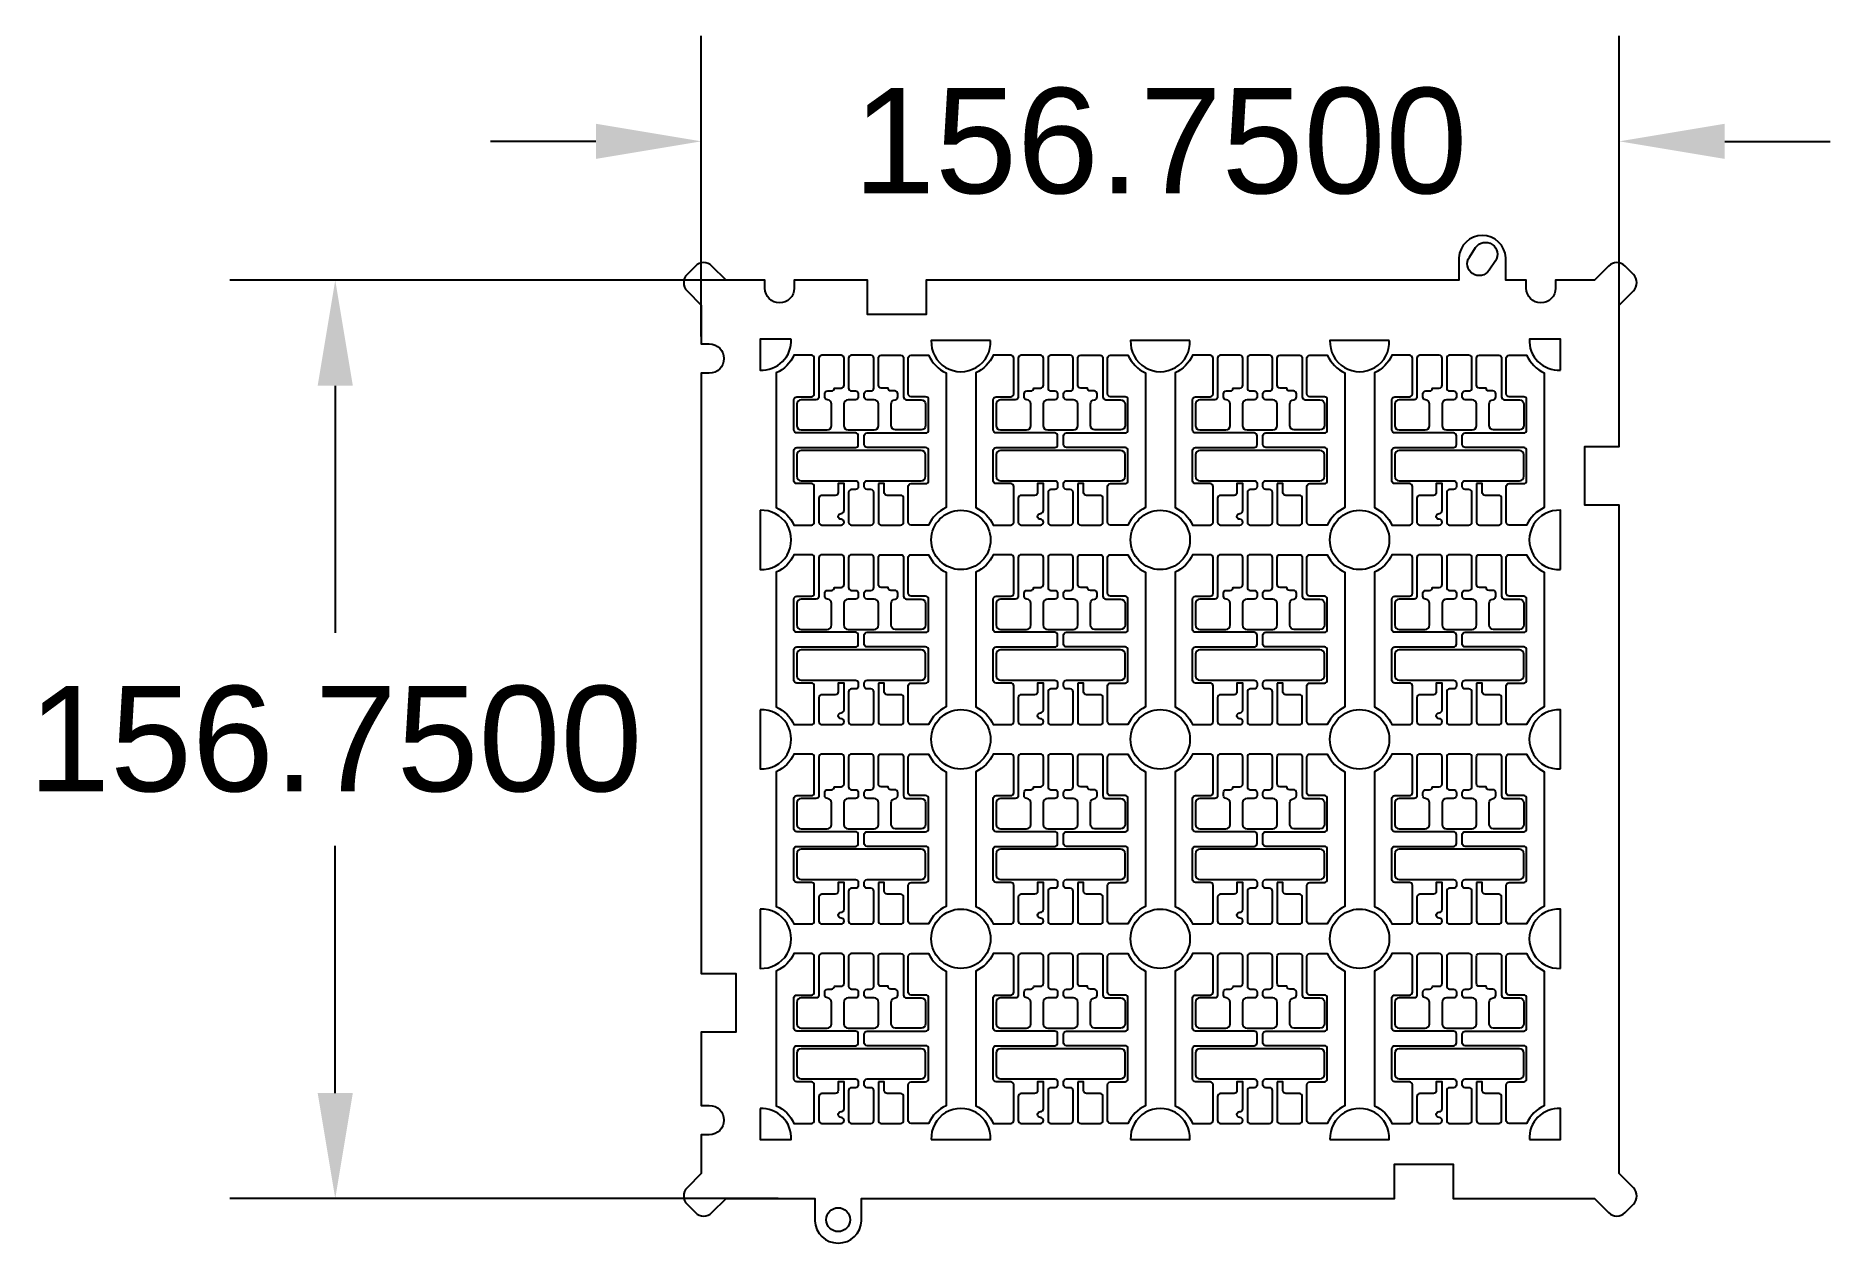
# Model space of a CAD drawing. Header units: inches. Extents: x -192 to 114, y -86 to 120.
import ezdxf

# ---------------------------------------------------------------- set-up
doc = ezdxf.new("R2010")
doc.units = ezdxf.units.IN
doc.header["$MEASUREMENT"] = 0
doc.header["$PDSIZE"] = -5
for name, color, linetype in [('dim', 3, 'Continuous'), ('feature', 4, 'Continuous'), ('non_feature', 7, 'Continuous')]:
    doc.layers.add(name, color=color, linetype=linetype)
doc.styles.get("Standard").update_dxf_attribs({"font": 'arial.ttf'})
doc.dimstyles.get("Standard").update_dxf_attribs({"dimscale": 100, "dimtxt": 0.18, "dimasz": 0.18, "dimexe": 0.18, "dimexo": 0.0625, "dimgap": 0.09, "dimtad": 0, "dimtih": 1, "dimtoh": 1, "dimdec": 4, "dimzin": 0, "dimdsep": 46, "dimtxsty": 'Standard', "dimcen": -0.09, "dimadec": 0, "dimazin": 0, "dimtfac": 1, "dimtdec": 4, "dimtofl": 0, "dimtmove": 0, "dimatfit": 3, "dimfxl": 1, "dimtolj": 1, "dimtzin": 0, "dimarcsym": 0})

msp = doc.modelspace()

# ---------------------------------------------------------------- blocks, each defined once
blk = doc.blocks.new('*D4')
at = {"layer": 'Defpoints', "color": 0}
for p in [(-67.5, 78.37), (-140.87, -78.38), (-59, -78.38)]:
    blk.add_point(p, dxfattribs=at)
at = {"layer": 'dim', "color": 0, "lineweight": -2}
for p, q in [((-73.75, 78.37), (-158.87, 78.37)), ((-140.87, 60.37), (-140.87, 18.19)), ((-140.87, -60.38), (-140.87, -18.19)), ((-65.25, -78.38), (-158.87, -78.38))]:
    blk.add_line(p, q, dxfattribs=at)
at = {"layer": 'dim', "color": 0}
for points in [[(-137.87, 60.37), (-143.87, 60.37), (-140.87, 78.37)], [(-143.87, -60.38), (-137.87, -60.38), (-140.87, -78.38)]]:
    blk.add_solid(points, dxfattribs=at)
at = {"layer": 'dim', "color": 0, "insert": (-140.87, 0), "char_height": 18, "attachment_point": 5}
blk.add_mtext('\\A1;156.7500', dxfattribs=at)
blk = doc.blocks.new('*D5')
at = {"layer": 'Defpoints', "color": 0}
for p in [(78.38, 102.08), (-78.37, 62.5), (78.38, 50)]:
    blk.add_point(p, dxfattribs=at)
at = {"layer": 'dim', "color": 0, "lineweight": -2}
for p, q in [((-78.37, 68.75), (-78.37, 120.08)), ((78.38, 56.25), (78.38, 120.08)), ((-96.37, 102.08), (-114.37, 102.08)), ((96.38, 102.08), (114.38, 102.08))]:
    blk.add_line(p, q, dxfattribs=at)
at = {"layer": 'dim', "color": 0}
for points in [[(-96.37, 99.08), (-96.37, 105.08), (-78.37, 102.08)], [(96.38, 105.08), (96.38, 99.08), (78.38, 102.08)]]:
    blk.add_solid(points, dxfattribs=at)
at = {"layer": 'dim', "color": 0, "insert": (0, 102.08), "char_height": 18, "attachment_point": 5}
blk.add_mtext('\\A1;156.7500', dxfattribs=at)

# ---------------------------------------------------------------- dimensions: what is measured, and where the dimension line sits
at = {"layer": 'dim'}
dim = msp.add_linear_dim(base=(78.375, 102.0826), p1=(-78.375, 62.5), p2=(78.375, 50), dimstyle='Standard', dxfattribs=at)
dim.commit()
dim.dimension.update_dxf_attribs({"geometry": '*D5', "text_midpoint": (0, 102.0826)})
dim = msp.add_linear_dim(base=(-140.87288, -78.375), p1=(-67.5, 78.375), p2=(-59, -78.375), angle=90, dimstyle='Standard', dxfattribs=at)
dim.commit()
dim.dimension.update_dxf_attribs({"geometry": '*D4', "text_midpoint": (-140.87288, 0)})

# ---------------------------------------------------------------- linework, layer by layer
at = {"layer": 'feature', "linetype": 'Continuous', "lineweight": 25}
for points in [[(-59.07, 37.06), (-59.07, 43.14886, 0.414213562), (-59.57, 43.64886), (-62.06, 43.64886, -0.414211674), (-62.56, 44.14885), (-62.56003, 49.30996, -0.41421545), (-62.06003, 49.80997), (-52.06003, 49.80997, 0.414213692), (-51.56003, 50.30997), (-51.56003, 51.81003, 0.414213433), (-52.06003, 52.31003), (-62.06003, 52.31003, -0.414214985), (-62.56003, 52.81004), (-62.56, 57.97115, -0.41421214), (-62.06, 58.47114), (-59.57, 58.47114, 0.414213562), (-59.07, 58.97114), (-59.07, 65.06, 0.414213562), (-59.57, 65.56), (-62.55891, 65.56, -0.180528206), (-65.56001, 62.55891), (-65.56001, 39.56109, -0.180528227), (-62.55891, 36.56), (-59.57, 36.56, 0.414213562)], [(-54.49, 65.56), (-57.79, 65.56, 0.41421372), (-58.29, 65.06), (-58.29, 58.47114, -0.41421372), (-58.79, 57.97114), (-61.31, 57.97114, 0.414213562), (-62.06, 57.22114), (-62.06, 53.56, 0.414213562), (-61.31, 52.81), (-56.90047, 52.81, 0.414213562), (-56.15047, 53.56), (-56.15047, 57.22114, 0.388525754), (-56.83419, 57.96821, -0.388525754), (-57.29, 58.46625), (-57.29, 58.97114, -0.414213562), (-56.79, 59.47114), (-56.14, 59.47114, 0.414213562), (-55.64, 59.97114), (-54.49, 59.97114, 0.414213562), (-53.99, 60.47114), (-53.99, 65.06, 0.414213562)], [(-48.85523, 57.97114), (-50.06, 57.97114, -0.414213562), (-50.56, 58.47114), (-50.56, 58.97114, -0.414213751), (-50.06, 59.47114), (-49.41, 59.47114, 0.414213464), (-48.91, 59.97114), (-48.91, 65.06, 0.414213906), (-49.41, 65.56), (-52.71, 65.56, 0.414213562), (-53.21, 65.06), (-53.21, 59.97114, 0.414213562), (-52.71, 59.47114), (-52.06, 59.47114, -0.414213983), (-51.56, 58.97114), (-51.56, 58.47114, -0.414213562), (-52.06, 57.97114), (-53.26477, 57.97114, 0.414213562), (-54.01477, 57.22114), (-54.01477, 53.56, 0.414213562), (-53.26477, 52.81), (-48.85523, 52.81, 0.414213562), (-48.10523, 53.56), (-48.10523, 57.22114, 0.414213562)], [(-43.05, 37.06), (-43.05, 43.14886, -0.414213562), (-42.55, 43.64886), (-40.06, 43.64886, 0.414211674), (-39.56, 44.14885), (-39.55997, 49.30996, 0.41421545), (-40.05997, 49.80997), (-50.05997, 49.80997, -0.414213692), (-50.55997, 50.30997), (-50.55997, 51.81003, -0.414213433), (-50.05997, 52.31003), (-40.05997, 52.31003, 0.414214985), (-39.55997, 52.81004), (-39.56, 57.97115, 0.41421214), (-40.06, 58.47114), (-42.55, 58.47114, -0.414213562), (-43.05, 58.97114), (-43.05, 65.06, -0.414213562), (-42.55, 65.56), (-39.56109, 65.56, 0.180528206), (-36.55999, 62.55891), (-36.55999, 39.56109, 0.180528227), (-39.56109, 36.56), (-42.55, 36.56, -0.414213562)], [(-47.63, 65.56), (-44.33, 65.56, -0.41421372), (-43.83, 65.06), (-43.83, 58.47114, 0.41421372), (-43.33, 57.97114), (-40.81, 57.97114, -0.414213562), (-40.06, 57.22114), (-40.06, 53.56, -0.414213562), (-40.81, 52.81), (-45.21953, 52.81, -0.414213562), (-45.96953, 53.56), (-45.96953, 57.22114, -0.388525754), (-45.28581, 57.96821, 0.388525754), (-44.83, 58.46625), (-44.83, 58.97114, 0.414213562), (-45.33, 59.47114), (-45.98, 59.47114, -0.414213562), (-46.48, 59.97114), (-47.63, 59.97114, -0.414213562), (-48.13, 60.47114), (-48.13, 65.06, -0.414213562)], [(-25.03, 37.06), (-25.03, 43.14886, 0.414213562), (-25.53, 43.64886), (-28.02, 43.64886, -0.414211674), (-28.52, 44.14885), (-28.52003, 49.30996, -0.41421545), (-28.02003, 49.80997), (-18.02003, 49.80997, 0.414213692), (-17.52003, 50.30997), (-17.52003, 51.81003, 0.414213433), (-18.02003, 52.31003), (-28.02003, 52.31003, -0.414214985), (-28.52003, 52.81004), (-28.52, 57.97115, -0.41421214), (-28.02, 58.47114), (-25.53, 58.47114, 0.414213562), (-25.03, 58.97114), (-25.03, 65.06, 0.414213562), (-25.53, 65.56), (-28.51891, 65.56, -0.180528206), (-31.52001, 62.55891), (-31.52001, 39.56109, -0.180528227), (-28.51891, 36.56), (-25.53, 36.56, 0.414213562)], [(-20.45, 65.56), (-23.75, 65.56, 0.41421372), (-24.25, 65.06), (-24.25, 58.47114, -0.41421372), (-24.75, 57.97114), (-27.27, 57.97114, 0.414213562), (-28.02, 57.22114), (-28.02, 53.56, 0.414213562), (-27.27, 52.81), (-22.86047, 52.81, 0.414213562), (-22.11047, 53.56), (-22.11047, 57.22114, 0.388525754), (-22.79419, 57.96821, -0.388525754), (-23.25, 58.46625), (-23.25, 58.97114, -0.414213562), (-22.75, 59.47114), (-22.1, 59.47114, 0.414213562), (-21.6, 59.97114), (-20.45, 59.97114, 0.414213562), (-19.95, 60.47114), (-19.95, 65.06, 0.414213562)], [(-14.81523, 57.97114), (-16.02, 57.97114, -0.414213562), (-16.52, 58.47114), (-16.52, 58.97114, -0.414213751), (-16.02, 59.47114), (-15.37, 59.47114, 0.414213464), (-14.87, 59.97114), (-14.87, 65.06, 0.414213906), (-15.37, 65.56), (-18.67, 65.56, 0.414213562), (-19.17, 65.06), (-19.17, 59.97114, 0.414213562), (-18.67, 59.47114), (-18.02, 59.47114, -0.414213983), (-17.52, 58.97114), (-17.52, 58.47114, -0.414213562), (-18.02, 57.97114), (-19.22477, 57.97114, 0.414213562), (-19.97477, 57.22114), (-19.97477, 53.56, 0.414213562), (-19.22477, 52.81), (-14.81523, 52.81, 0.414213562), (-14.06523, 53.56), (-14.06523, 57.22114, 0.414213562)], [(-9.01, 37.06), (-9.01, 43.14886, -0.414213562), (-8.51, 43.64886), (-6.02, 43.64886, 0.414211674), (-5.52, 44.14885), (-5.51997, 49.30996, 0.41421545), (-6.01997, 49.80997), (-16.01997, 49.80997, -0.414213692), (-16.51997, 50.30997), (-16.51997, 51.81003, -0.414213433), (-16.01997, 52.31003), (-6.01997, 52.31003, 0.414214985), (-5.51997, 52.81004), (-5.52, 57.97115, 0.41421214), (-6.02, 58.47114), (-8.51, 58.47114, -0.414213562), (-9.01, 58.97114), (-9.01, 65.06, -0.414213562), (-8.51, 65.56), (-5.52109, 65.56, 0.180528206), (-2.51999, 62.55891), (-2.51999, 39.56109, 0.180528227), (-5.52109, 36.56), (-8.51, 36.56, -0.414213562)], [(-13.59, 65.56), (-10.29, 65.56, -0.41421372), (-9.79, 65.06), (-9.79, 58.47114, 0.41421372), (-9.29, 57.97114), (-6.77, 57.97114, -0.414213562), (-6.02, 57.22114), (-6.02, 53.56, -0.414213562), (-6.77, 52.81), (-11.17953, 52.81, -0.414213562), (-11.92953, 53.56), (-11.92953, 57.22114, -0.388525754), (-11.24581, 57.96821, 0.388525754), (-10.79, 58.46625), (-10.79, 58.97114, 0.414213562), (-11.29, 59.47114), (-11.94, 59.47114, -0.414213562), (-12.44, 59.97114), (-13.59, 59.97114, -0.414213562), (-14.09, 60.47114), (-14.09, 65.06, -0.414213562)], [(9.01, 37.06), (9.01, 43.14886, 0.414213562), (8.51, 43.64886), (6.02, 43.64886, -0.414211674), (5.52, 44.14885), (5.51997, 49.30996, -0.41421545), (6.01997, 49.80997), (16.01997, 49.80997, 0.414213692), (16.51997, 50.30997), (16.51997, 51.81003, 0.414213433), (16.01997, 52.31003), (6.01997, 52.31003, -0.414214985), (5.51997, 52.81004), (5.52, 57.97115, -0.41421214), (6.02, 58.47114), (8.51, 58.47114, 0.414213562), (9.01, 58.97114), (9.01, 65.06, 0.414213562), (8.51, 65.56), (5.52109, 65.56, -0.180528206), (2.51999, 62.55891), (2.51999, 39.56109, -0.180528227), (5.52109, 36.56), (8.51, 36.56, 0.414213562)], [(13.59, 65.56), (10.29, 65.56, 0.41421372), (9.79, 65.06), (9.79, 58.47114, -0.41421372), (9.29, 57.97114), (6.77, 57.97114, 0.414213562), (6.02, 57.22114), (6.02, 53.56, 0.414213562), (6.77, 52.81), (11.17953, 52.81, 0.414213562), (11.92953, 53.56), (11.92953, 57.22114, 0.388525754), (11.24581, 57.96821, -0.388525754), (10.79, 58.46625), (10.79, 58.97114, -0.414213562), (11.29, 59.47114), (11.94, 59.47114, 0.414213562), (12.44, 59.97114), (13.59, 59.97114, 0.414213562), (14.09, 60.47114), (14.09, 65.06, 0.414213562)], [(19.22477, 57.97114), (18.02, 57.97114, -0.414213562), (17.52, 58.47114), (17.52, 58.97114, -0.414213751), (18.02, 59.47114), (18.67, 59.47114, 0.414213464), (19.17, 59.97114), (19.17, 65.06, 0.414213906), (18.67, 65.56), (15.37, 65.56, 0.414213562), (14.87, 65.06), (14.87, 59.97114, 0.414213562), (15.37, 59.47114), (16.02, 59.47114, -0.414213983), (16.52, 58.97114), (16.52, 58.47114, -0.414213562), (16.02, 57.97114), (14.81523, 57.97114, 0.414213562), (14.06523, 57.22114), (14.06523, 53.56, 0.414213562), (14.81523, 52.81), (19.22477, 52.81, 0.414213562), (19.97477, 53.56), (19.97477, 57.22114, 0.414213562)], [(25.03, 37.06), (25.03, 43.14886, -0.414213562), (25.53, 43.64886), (28.02, 43.64886, 0.414211674), (28.52, 44.14885), (28.52003, 49.30996, 0.41421545), (28.02003, 49.80997), (18.02003, 49.80997, -0.414213692), (17.52003, 50.30997), (17.52003, 51.81003, -0.414213433), (18.02003, 52.31003), (28.02003, 52.31003, 0.414214985), (28.52003, 52.81004), (28.52, 57.97115, 0.41421214), (28.02, 58.47114), (25.53, 58.47114, -0.414213562), (25.03, 58.97114), (25.03, 65.06, -0.414213562), (25.53, 65.56), (28.51891, 65.56, 0.180528206), (31.52001, 62.55891), (31.52001, 39.56109, 0.180528227), (28.51891, 36.56), (25.53, 36.56, -0.414213562)], [(20.45, 65.56), (23.75, 65.56, -0.41421372), (24.25, 65.06), (24.25, 58.47114, 0.41421372), (24.75, 57.97114), (27.27, 57.97114, -0.414213562), (28.02, 57.22114), (28.02, 53.56, -0.414213562), (27.27, 52.81), (22.86047, 52.81, -0.414213562), (22.11047, 53.56), (22.11047, 57.22114, -0.388525754), (22.79419, 57.96821, 0.388525754), (23.25, 58.46625), (23.25, 58.97114, 0.414213562), (22.75, 59.47114), (22.1, 59.47114, -0.414213562), (21.6, 59.97114), (20.45, 59.97114, -0.414213562), (19.95, 60.47114), (19.95, 65.06, -0.414213562)], [(43.05, 37.06), (43.05, 43.14886, 0.414213562), (42.55, 43.64886), (40.06, 43.64886, -0.414211674), (39.56, 44.14885), (39.55997, 49.30996, -0.41421545), (40.05997, 49.80997), (50.05997, 49.80997, 0.414213692), (50.55997, 50.30997), (50.55997, 51.81003, 0.414213433), (50.05997, 52.31003), (40.05997, 52.31003, -0.414214985), (39.55997, 52.81004), (39.56, 57.97115, -0.41421214), (40.06, 58.47114), (42.55, 58.47114, 0.414213562), (43.05, 58.97114), (43.05, 65.06, 0.414213562), (42.55, 65.56), (39.56109, 65.56, -0.180528206), (36.55999, 62.55891), (36.55999, 39.56109, -0.180528227), (39.56109, 36.56), (42.55, 36.56, 0.414213562)], [(47.63, 65.56), (44.33, 65.56, 0.41421372), (43.83, 65.06), (43.83, 58.47114, -0.41421372), (43.33, 57.97114), (40.81, 57.97114, 0.414213562), (40.06, 57.22114), (40.06, 53.56, 0.414213562), (40.81, 52.81), (45.21953, 52.81, 0.414213562), (45.96953, 53.56), (45.96953, 57.22114, 0.388525754), (45.28581, 57.96821, -0.388525754), (44.83, 58.46625), (44.83, 58.97114, -0.414213562), (45.33, 59.47114), (45.98, 59.47114, 0.414213562), (46.48, 59.97114), (47.63, 59.97114, 0.414213562), (48.13, 60.47114), (48.13, 65.06, 0.414213562)], [(53.26477, 57.97114), (52.06, 57.97114, -0.414213562), (51.56, 58.47114), (51.56, 58.97114, -0.414213751), (52.06, 59.47114), (52.71, 59.47114, 0.414213464), (53.21, 59.97114), (53.21, 65.06, 0.414213906), (52.71, 65.56), (49.41, 65.56, 0.414213562), (48.91, 65.06), (48.91, 59.97114, 0.414213562), (49.41, 59.47114), (50.06, 59.47114, -0.414213983), (50.56, 58.97114), (50.56, 58.47114, -0.414213562), (50.06, 57.97114), (48.85523, 57.97114, 0.414213562), (48.10523, 57.22114), (48.10523, 53.56, 0.414213562), (48.85523, 52.81), (53.26477, 52.81, 0.414213562), (54.01477, 53.56), (54.01477, 57.22114, 0.414213562)], [(59.07, 37.06), (59.07, 43.14886, -0.414213562), (59.57, 43.64886), (62.06, 43.64886, 0.414211674), (62.56, 44.14885), (62.56003, 49.30996, 0.41421545), (62.06003, 49.80997), (52.06003, 49.80997, -0.414213692), (51.56003, 50.30997), (51.56003, 51.81003, -0.414213433), (52.06003, 52.31003), (62.06003, 52.31003, 0.414214985), (62.56003, 52.81004), (62.56, 57.97115, 0.41421214), (62.06, 58.47114), (59.57, 58.47114, -0.414213562), (59.07, 58.97114), (59.07, 65.06, -0.414213562), (59.57, 65.56), (62.55891, 65.56, 0.180528206), (65.56001, 62.55891), (65.56001, 39.56109, 0.180528227), (62.55891, 36.56), (59.57, 36.56, -0.414213562)], [(54.49, 65.56), (57.79, 65.56, -0.41421372), (58.29, 65.06), (58.29, 58.47114, 0.41421372), (58.79, 57.97114), (61.31, 57.97114, -0.414213562), (62.06, 57.22114), (62.06, 53.56, -0.414213562), (61.31, 52.81), (56.90047, 52.81, -0.414213562), (56.15047, 53.56), (56.15047, 57.22114, -0.388525754), (56.83419, 57.96821, 0.388525754), (57.29, 58.46625), (57.29, 58.97114, 0.414213562), (56.79, 59.47114), (56.14, 59.47114, -0.414213562), (55.64, 59.97114), (54.49, 59.97114, -0.414213562), (53.99, 60.47114), (53.99, 65.06, -0.414213562)], [(-40.06, 44.89886), (-40.06, 48.56, 0.414213562), (-40.81, 49.31), (-61.31, 49.31, 0.414213562), (-62.06, 48.56), (-62.06, 44.89886, 0.414213562), (-61.31, 44.14886), (-52.06, 44.14886, -0.414213562), (-51.56, 43.64886), (-51.56, 43.14886, -0.414213983), (-52.06, 42.64886), (-52.71, 42.64886, 0.414213562), (-53.21, 42.14886), (-53.21, 37.06, 0.414213562), (-52.71, 36.56), (-49.41, 36.56, 0.414213906), (-48.91, 37.06), (-48.91, 42.14886, 0.414213464), (-49.41, 42.64886), (-50.06, 42.64886, -0.414213751), (-50.56, 43.14886), (-50.56, 43.64886, -0.414213562), (-50.06, 44.14886), (-40.81, 44.14886, 0.414213562)], [(-6.02, 44.89886), (-6.02, 48.56, 0.414213562), (-6.77, 49.31), (-27.27, 49.31, 0.414213562), (-28.02, 48.56), (-28.02, 44.89886, 0.414213562), (-27.27, 44.14886), (-18.02, 44.14886, -0.414213562), (-17.52, 43.64886), (-17.52, 43.14886, -0.414213983), (-18.02, 42.64886), (-18.67, 42.64886, 0.414213562), (-19.17, 42.14886), (-19.17, 37.06, 0.414213562), (-18.67, 36.56), (-15.37, 36.56, 0.414213906), (-14.87, 37.06), (-14.87, 42.14886, 0.414213464), (-15.37, 42.64886), (-16.02, 42.64886, -0.414213751), (-16.52, 43.14886), (-16.52, 43.64886, -0.414213562), (-16.02, 44.14886), (-6.77, 44.14886, 0.414213562)], [(28.02, 44.89886), (28.02, 48.56, 0.414213562), (27.27, 49.31), (6.77, 49.31, 0.414213562), (6.02, 48.56), (6.02, 44.89886, 0.414213562), (6.77, 44.14886), (16.02, 44.14886, -0.414213562), (16.52, 43.64886), (16.52, 43.14886, -0.414213983), (16.02, 42.64886), (15.37, 42.64886, 0.414213562), (14.87, 42.14886), (14.87, 37.06, 0.414213562), (15.37, 36.56), (18.67, 36.56, 0.414213906), (19.17, 37.06), (19.17, 42.14886, 0.414213464), (18.67, 42.64886), (18.02, 42.64886, -0.414213751), (17.52, 43.14886), (17.52, 43.64886, -0.414213562), (18.02, 44.14886), (27.27, 44.14886, 0.414213562)], [(62.06, 44.89886), (62.06, 48.56, 0.414213562), (61.31, 49.31), (40.81, 49.31, 0.414213562), (40.06, 48.56), (40.06, 44.89886, 0.414213562), (40.81, 44.14886), (50.06, 44.14886, -0.414213562), (50.56, 43.64886), (50.56, 43.14886, -0.414213983), (50.06, 42.64886), (49.41, 42.64886, 0.414213562), (48.91, 42.14886), (48.91, 37.06, 0.414213562), (49.41, 36.56), (52.71, 36.56, 0.414213906), (53.21, 37.06), (53.21, 42.14886, 0.414213464), (52.71, 42.64886), (52.06, 42.64886, -0.414213751), (51.56, 43.14886), (51.56, 43.64886, -0.414213562), (52.06, 44.14886), (61.31, 44.14886, 0.414213562)], [(-58.29, 41.14886), (-58.29, 37.06, 0.414213661), (-57.79, 36.56), (-54.49, 36.56, 1), (-54.49, 37.56, -1), (-54.49, 38.56, 0.414213562), (-53.99, 39.06), (-53.99, 43.64886), (-54.99, 43.64886), (-54.99, 42.14886, -0.414213562), (-55.49, 41.64886), (-57.79, 41.64886, 0.414213295)], [(-48.13, 43.64886), (-48.13, 37.06, 0.414213599), (-47.63, 36.56), (-44.33, 36.56, 0.414213793), (-43.83, 37.06), (-43.83, 41.14886, 0.414213295), (-44.33, 41.64886), (-46.63, 41.64886, -0.414213562), (-47.13, 42.14886), (-47.13, 43.64886)], [(-24.25, 41.14886), (-24.25, 37.06, 0.414213661), (-23.75, 36.56), (-20.45, 36.56, 1), (-20.45, 37.56, -1), (-20.45, 38.56, 0.414213562), (-19.95, 39.06), (-19.95, 43.64886), (-20.95, 43.64886), (-20.95, 42.14886, -0.414213562), (-21.45, 41.64886), (-23.75, 41.64886, 0.414213295)], [(-14.09, 43.64886), (-14.09, 37.06, 0.414213599), (-13.59, 36.56), (-10.29, 36.56, 0.414213793), (-9.79, 37.06), (-9.79, 41.14886, 0.414213295), (-10.29, 41.64886), (-12.59, 41.64886, -0.414213562), (-13.09, 42.14886), (-13.09, 43.64886)], [(9.79, 41.14886), (9.79, 37.06, 0.414213661), (10.29, 36.56), (13.59, 36.56, 1), (13.59, 37.56, -1), (13.59, 38.56, 0.414213562), (14.09, 39.06), (14.09, 43.64886), (13.09, 43.64886), (13.09, 42.14886, -0.414213562), (12.59, 41.64886), (10.29, 41.64886, 0.414213295)], [(19.95, 43.64886), (19.95, 37.06, 0.414213599), (20.45, 36.56), (23.75, 36.56, 0.414213793), (24.25, 37.06), (24.25, 41.14886, 0.414213295), (23.75, 41.64886), (21.45, 41.64886, -0.414213562), (20.95, 42.14886), (20.95, 43.64886)], [(43.83, 41.14886), (43.83, 37.06, 0.414213661), (44.33, 36.56), (47.63, 36.56, 1), (47.63, 37.56, -1), (47.63, 38.56, 0.414213562), (48.13, 39.06), (48.13, 43.64886), (47.13, 43.64886), (47.13, 42.14886, -0.414213562), (46.63, 41.64886), (44.33, 41.64886, 0.414213295)], [(53.99, 43.64886), (53.99, 37.06, 0.414213599), (54.49, 36.56), (57.79, 36.56, 0.414213793), (58.29, 37.06), (58.29, 41.14886, 0.414213295), (57.79, 41.64886), (55.49, 41.64886, -0.414213562), (54.99, 42.14886), (54.99, 43.64886)], [(-59.07, 3.02), (-59.07, 9.10886, 0.414213562), (-59.57, 9.60886), (-62.06, 9.60886, -0.414211674), (-62.56, 10.10885), (-62.56003, 15.26996, -0.41421545), (-62.06003, 15.76997), (-52.06003, 15.76997, 0.414213692), (-51.56003, 16.26997), (-51.56003, 17.77003, 0.414213433), (-52.06003, 18.27003), (-62.06003, 18.27003, -0.414214985), (-62.56003, 18.77004), (-62.56, 23.93115, -0.41421214), (-62.06, 24.43114), (-59.57, 24.43114, 0.414213562), (-59.07, 24.93114), (-59.07, 31.02, 0.414213562), (-59.57, 31.52), (-62.55891, 31.52, -0.180528206), (-65.56001, 28.51891), (-65.56001, 5.52109, -0.180528227), (-62.55891, 2.52), (-59.57, 2.52, 0.414213562)], [(-54.49, 31.52), (-57.79, 31.52, 0.41421372), (-58.29, 31.02), (-58.29, 24.43114, -0.41421372), (-58.79, 23.93114), (-61.31, 23.93114, 0.414213562), (-62.06, 23.18114), (-62.06, 19.52, 0.414213562), (-61.31, 18.77), (-56.90047, 18.77, 0.414213562), (-56.15047, 19.52), (-56.15047, 23.18114, 0.388525754), (-56.83419, 23.92821, -0.388525754), (-57.29, 24.42625), (-57.29, 24.93114, -0.414213562), (-56.79, 25.43114), (-56.14, 25.43114, 0.414213562), (-55.64, 25.93114), (-54.49, 25.93114, 0.414213562), (-53.99, 26.43114), (-53.99, 31.02, 0.414213562)], [(-48.85523, 23.93114), (-50.06, 23.93114, -0.414213562), (-50.56, 24.43114), (-50.56, 24.93114, -0.414213751), (-50.06, 25.43114), (-49.41, 25.43114, 0.414213464), (-48.91, 25.93114), (-48.91, 31.02, 0.414213906), (-49.41, 31.52), (-52.71, 31.52, 0.414213562), (-53.21, 31.02), (-53.21, 25.93114, 0.414213562), (-52.71, 25.43114), (-52.06, 25.43114, -0.414213983), (-51.56, 24.93114), (-51.56, 24.43114, -0.414213562), (-52.06, 23.93114), (-53.26477, 23.93114, 0.414213562), (-54.01477, 23.18114), (-54.01477, 19.52, 0.414213562), (-53.26477, 18.77), (-48.85523, 18.77, 0.414213562), (-48.10523, 19.52), (-48.10523, 23.18114, 0.414213562)], [(-43.05, 3.02), (-43.05, 9.10886, -0.414213562), (-42.55, 9.60886), (-40.06, 9.60886, 0.414211674), (-39.56, 10.10885), (-39.55997, 15.26996, 0.41421545), (-40.05997, 15.76997), (-50.05997, 15.76997, -0.414213692), (-50.55997, 16.26997), (-50.55997, 17.77003, -0.414213433), (-50.05997, 18.27003), (-40.05997, 18.27003, 0.414214985), (-39.55997, 18.77004), (-39.56, 23.93115, 0.41421214), (-40.06, 24.43114), (-42.55, 24.43114, -0.414213562), (-43.05, 24.93114), (-43.05, 31.02, -0.414213562), (-42.55, 31.52), (-39.56109, 31.52, 0.180528206), (-36.55999, 28.51891), (-36.55999, 5.52109, 0.180528227), (-39.56109, 2.52), (-42.55, 2.52, -0.414213562)], [(-47.63, 31.52), (-44.33, 31.52, -0.41421372), (-43.83, 31.02), (-43.83, 24.43114, 0.41421372), (-43.33, 23.93114), (-40.81, 23.93114, -0.414213562), (-40.06, 23.18114), (-40.06, 19.52, -0.414213562), (-40.81, 18.77), (-45.21953, 18.77, -0.414213562), (-45.96953, 19.52), (-45.96953, 23.18114, -0.388525754), (-45.28581, 23.92821, 0.388525754), (-44.83, 24.42625), (-44.83, 24.93114, 0.414213562), (-45.33, 25.43114), (-45.98, 25.43114, -0.414213562), (-46.48, 25.93114), (-47.63, 25.93114, -0.414213562), (-48.13, 26.43114), (-48.13, 31.02, -0.414213562)], [(-25.03, 3.02), (-25.03, 9.10886, 0.414213562), (-25.53, 9.60886), (-28.02, 9.60886, -0.414211674), (-28.52, 10.10885), (-28.52003, 15.26996, -0.41421545), (-28.02003, 15.76997), (-18.02003, 15.76997, 0.414213692), (-17.52003, 16.26997), (-17.52003, 17.77003, 0.414213433), (-18.02003, 18.27003), (-28.02003, 18.27003, -0.414214985), (-28.52003, 18.77004), (-28.52, 23.93115, -0.41421214), (-28.02, 24.43114), (-25.53, 24.43114, 0.414213562), (-25.03, 24.93114), (-25.03, 31.02, 0.414213562), (-25.53, 31.52), (-28.51891, 31.52, -0.180528206), (-31.52001, 28.51891), (-31.52001, 5.52109, -0.180528227), (-28.51891, 2.52), (-25.53, 2.52, 0.414213562)], [(-20.45, 31.52), (-23.75, 31.52, 0.41421372), (-24.25, 31.02), (-24.25, 24.43114, -0.41421372), (-24.75, 23.93114), (-27.27, 23.93114, 0.414213562), (-28.02, 23.18114), (-28.02, 19.52, 0.414213562), (-27.27, 18.77), (-22.86047, 18.77, 0.414213562), (-22.11047, 19.52), (-22.11047, 23.18114, 0.388525754), (-22.79419, 23.92821, -0.388525754), (-23.25, 24.42625), (-23.25, 24.93114, -0.414213562), (-22.75, 25.43114), (-22.1, 25.43114, 0.414213562), (-21.6, 25.93114), (-20.45, 25.93114, 0.414213562), (-19.95, 26.43114), (-19.95, 31.02, 0.414213562)], [(-14.81523, 23.93114), (-16.02, 23.93114, -0.414213562), (-16.52, 24.43114), (-16.52, 24.93114, -0.414213751), (-16.02, 25.43114), (-15.37, 25.43114, 0.414213464), (-14.87, 25.93114), (-14.87, 31.02, 0.414213906), (-15.37, 31.52), (-18.67, 31.52, 0.414213562), (-19.17, 31.02), (-19.17, 25.93114, 0.414213562), (-18.67, 25.43114), (-18.02, 25.43114, -0.414213983), (-17.52, 24.93114), (-17.52, 24.43114, -0.414213562), (-18.02, 23.93114), (-19.22477, 23.93114, 0.414213562), (-19.97477, 23.18114), (-19.97477, 19.52, 0.414213562), (-19.22477, 18.77), (-14.81523, 18.77, 0.414213562), (-14.06523, 19.52), (-14.06523, 23.18114, 0.414213562)], [(-9.01, 3.02), (-9.01, 9.10886, -0.414213562), (-8.51, 9.60886), (-6.02, 9.60886, 0.414211674), (-5.52, 10.10885), (-5.51997, 15.26996, 0.41421545), (-6.01997, 15.76997), (-16.01997, 15.76997, -0.414213692), (-16.51997, 16.26997), (-16.51997, 17.77003, -0.414213433), (-16.01997, 18.27003), (-6.01997, 18.27003, 0.414214985), (-5.51997, 18.77004), (-5.52, 23.93115, 0.41421214), (-6.02, 24.43114), (-8.51, 24.43114, -0.414213562), (-9.01, 24.93114), (-9.01, 31.02, -0.414213562), (-8.51, 31.52), (-5.52109, 31.52, 0.180528206), (-2.51999, 28.51891), (-2.51999, 5.52109, 0.180528227), (-5.52109, 2.52), (-8.51, 2.52, -0.414213562)], [(-13.59, 31.52), (-10.29, 31.52, -0.41421372), (-9.79, 31.02), (-9.79, 24.43114, 0.41421372), (-9.29, 23.93114), (-6.77, 23.93114, -0.414213562), (-6.02, 23.18114), (-6.02, 19.52, -0.414213562), (-6.77, 18.77), (-11.17953, 18.77, -0.414213562), (-11.92953, 19.52), (-11.92953, 23.18114, -0.388525754), (-11.24581, 23.92821, 0.388525754), (-10.79, 24.42625), (-10.79, 24.93114, 0.414213562), (-11.29, 25.43114), (-11.94, 25.43114, -0.414213562), (-12.44, 25.93114), (-13.59, 25.93114, -0.414213562), (-14.09, 26.43114), (-14.09, 31.02, -0.414213562)], [(9.01, 3.02), (9.01, 9.10886, 0.414213562), (8.51, 9.60886), (6.02, 9.60886, -0.414211674), (5.52, 10.10885), (5.51997, 15.26996, -0.41421545), (6.01997, 15.76997), (16.01997, 15.76997, 0.414213692), (16.51997, 16.26997), (16.51997, 17.77003, 0.414213433), (16.01997, 18.27003), (6.01997, 18.27003, -0.414214985), (5.51997, 18.77004), (5.52, 23.93115, -0.41421214), (6.02, 24.43114), (8.51, 24.43114, 0.414213562), (9.01, 24.93114), (9.01, 31.02, 0.414213562), (8.51, 31.52), (5.52109, 31.52, -0.180528206), (2.51999, 28.51891), (2.51999, 5.52109, -0.180528227), (5.52109, 2.52), (8.51, 2.52, 0.414213562)], [(13.59, 31.52), (10.29, 31.52, 0.41421372), (9.79, 31.02), (9.79, 24.43114, -0.41421372), (9.29, 23.93114), (6.77, 23.93114, 0.414213562), (6.02, 23.18114), (6.02, 19.52, 0.414213562), (6.77, 18.77), (11.17953, 18.77, 0.414213562), (11.92953, 19.52), (11.92953, 23.18114, 0.388525754), (11.24581, 23.92821, -0.388525754), (10.79, 24.42625), (10.79, 24.93114, -0.414213562), (11.29, 25.43114), (11.94, 25.43114, 0.414213562), (12.44, 25.93114), (13.59, 25.93114, 0.414213562), (14.09, 26.43114), (14.09, 31.02, 0.414213562)], [(19.22477, 23.93114), (18.02, 23.93114, -0.414213562), (17.52, 24.43114), (17.52, 24.93114, -0.414213751), (18.02, 25.43114), (18.67, 25.43114, 0.414213464), (19.17, 25.93114), (19.17, 31.02, 0.414213906), (18.67, 31.52), (15.37, 31.52, 0.414213562), (14.87, 31.02), (14.87, 25.93114, 0.414213562), (15.37, 25.43114), (16.02, 25.43114, -0.414213983), (16.52, 24.93114), (16.52, 24.43114, -0.414213562), (16.02, 23.93114), (14.81523, 23.93114, 0.414213562), (14.06523, 23.18114), (14.06523, 19.52, 0.414213562), (14.81523, 18.77), (19.22477, 18.77, 0.414213562), (19.97477, 19.52), (19.97477, 23.18114, 0.414213562)], [(25.03, 3.02), (25.03, 9.10886, -0.414213562), (25.53, 9.60886), (28.02, 9.60886, 0.414211674), (28.52, 10.10885), (28.52003, 15.26996, 0.41421545), (28.02003, 15.76997), (18.02003, 15.76997, -0.414213692), (17.52003, 16.26997), (17.52003, 17.77003, -0.414213433), (18.02003, 18.27003), (28.02003, 18.27003, 0.414214985), (28.52003, 18.77004), (28.52, 23.93115, 0.41421214), (28.02, 24.43114), (25.53, 24.43114, -0.414213562), (25.03, 24.93114), (25.03, 31.02, -0.414213562), (25.53, 31.52), (28.51891, 31.52, 0.180528206), (31.52001, 28.51891), (31.52001, 5.52109, 0.180528227), (28.51891, 2.52), (25.53, 2.52, -0.414213562)], [(20.45, 31.52), (23.75, 31.52, -0.41421372), (24.25, 31.02), (24.25, 24.43114, 0.41421372), (24.75, 23.93114), (27.27, 23.93114, -0.414213562), (28.02, 23.18114), (28.02, 19.52, -0.414213562), (27.27, 18.77), (22.86047, 18.77, -0.414213562), (22.11047, 19.52), (22.11047, 23.18114, -0.388525754), (22.79419, 23.92821, 0.388525754), (23.25, 24.42625), (23.25, 24.93114, 0.414213562), (22.75, 25.43114), (22.1, 25.43114, -0.414213562), (21.6, 25.93114), (20.45, 25.93114, -0.414213562), (19.95, 26.43114), (19.95, 31.02, -0.414213562)], [(43.05, 3.02), (43.05, 9.10886, 0.414213562), (42.55, 9.60886), (40.06, 9.60886, -0.414211674), (39.56, 10.10885), (39.55997, 15.26996, -0.41421545), (40.05997, 15.76997), (50.05997, 15.76997, 0.414213692), (50.55997, 16.26997), (50.55997, 17.77003, 0.414213433), (50.05997, 18.27003), (40.05997, 18.27003, -0.414214985), (39.55997, 18.77004), (39.56, 23.93115, -0.41421214), (40.06, 24.43114), (42.55, 24.43114, 0.414213562), (43.05, 24.93114), (43.05, 31.02, 0.414213562), (42.55, 31.52), (39.56109, 31.52, -0.180528206), (36.55999, 28.51891), (36.55999, 5.52109, -0.180528227), (39.56109, 2.52), (42.55, 2.52, 0.414213562)], [(47.63, 31.52), (44.33, 31.52, 0.41421372), (43.83, 31.02), (43.83, 24.43114, -0.41421372), (43.33, 23.93114), (40.81, 23.93114, 0.414213562), (40.06, 23.18114), (40.06, 19.52, 0.414213562), (40.81, 18.77), (45.21953, 18.77, 0.414213562), (45.96953, 19.52), (45.96953, 23.18114, 0.388525754), (45.28581, 23.92821, -0.388525754), (44.83, 24.42625), (44.83, 24.93114, -0.414213562), (45.33, 25.43114), (45.98, 25.43114, 0.414213562), (46.48, 25.93114), (47.63, 25.93114, 0.414213562), (48.13, 26.43114), (48.13, 31.02, 0.414213562)], [(53.26477, 23.93114), (52.06, 23.93114, -0.414213562), (51.56, 24.43114), (51.56, 24.93114, -0.414213751), (52.06, 25.43114), (52.71, 25.43114, 0.414213464), (53.21, 25.93114), (53.21, 31.02, 0.414213906), (52.71, 31.52), (49.41, 31.52, 0.414213562), (48.91, 31.02), (48.91, 25.93114, 0.414213562), (49.41, 25.43114), (50.06, 25.43114, -0.414213983), (50.56, 24.93114), (50.56, 24.43114, -0.414213562), (50.06, 23.93114), (48.85523, 23.93114, 0.414213562), (48.10523, 23.18114), (48.10523, 19.52, 0.414213562), (48.85523, 18.77), (53.26477, 18.77, 0.414213562), (54.01477, 19.52), (54.01477, 23.18114, 0.414213562)], [(59.07, 3.02), (59.07, 9.10886, -0.414213562), (59.57, 9.60886), (62.06, 9.60886, 0.414211674), (62.56, 10.10885), (62.56003, 15.26996, 0.41421545), (62.06003, 15.76997), (52.06003, 15.76997, -0.414213692), (51.56003, 16.26997), (51.56003, 17.77003, -0.414213433), (52.06003, 18.27003), (62.06003, 18.27003, 0.414214985), (62.56003, 18.77004), (62.56, 23.93115, 0.41421214), (62.06, 24.43114), (59.57, 24.43114, -0.414213562), (59.07, 24.93114), (59.07, 31.02, -0.414213562), (59.57, 31.52), (62.55891, 31.52, 0.180528206), (65.56001, 28.51891), (65.56001, 5.52109, 0.180528227), (62.55891, 2.52), (59.57, 2.52, -0.414213562)], [(54.49, 31.52), (57.79, 31.52, -0.41421372), (58.29, 31.02), (58.29, 24.43114, 0.41421372), (58.79, 23.93114), (61.31, 23.93114, -0.414213562), (62.06, 23.18114), (62.06, 19.52, -0.414213562), (61.31, 18.77), (56.90047, 18.77, -0.414213562), (56.15047, 19.52), (56.15047, 23.18114, -0.388525754), (56.83419, 23.92821, 0.388525754), (57.29, 24.42625), (57.29, 24.93114, 0.414213562), (56.79, 25.43114), (56.14, 25.43114, -0.414213562), (55.64, 25.93114), (54.49, 25.93114, -0.414213562), (53.99, 26.43114), (53.99, 31.02, -0.414213562)], [(-40.06, 10.85886), (-40.06, 14.52, 0.414213562), (-40.81, 15.27), (-61.31, 15.27, 0.414213562), (-62.06, 14.52), (-62.06, 10.85886, 0.414213562), (-61.31, 10.10886), (-52.06, 10.10886, -0.414213562), (-51.56, 9.60886), (-51.56, 9.10886, -0.414213983), (-52.06, 8.60886), (-52.71, 8.60886, 0.414213562), (-53.21, 8.10886), (-53.21, 3.02, 0.414213562), (-52.71, 2.52), (-49.41, 2.52, 0.414213906), (-48.91, 3.02), (-48.91, 8.10886, 0.414213464), (-49.41, 8.60886), (-50.06, 8.60886, -0.414213751), (-50.56, 9.10886), (-50.56, 9.60886, -0.414213562), (-50.06, 10.10886), (-40.81, 10.10886, 0.414213562)], [(-6.02, 10.85886), (-6.02, 14.52, 0.414213562), (-6.77, 15.27), (-27.27, 15.27, 0.414213562), (-28.02, 14.52), (-28.02, 10.85886, 0.414213562), (-27.27, 10.10886), (-18.02, 10.10886, -0.414213562), (-17.52, 9.60886), (-17.52, 9.10886, -0.414213983), (-18.02, 8.60886), (-18.67, 8.60886, 0.414213562), (-19.17, 8.10886), (-19.17, 3.02, 0.414213562), (-18.67, 2.52), (-15.37, 2.52, 0.414213906), (-14.87, 3.02), (-14.87, 8.10886, 0.414213464), (-15.37, 8.60886), (-16.02, 8.60886, -0.414213751), (-16.52, 9.10886), (-16.52, 9.60886, -0.414213562), (-16.02, 10.10886), (-6.77, 10.10886, 0.414213562)], [(28.02, 10.85886), (28.02, 14.52, 0.414213562), (27.27, 15.27), (6.77, 15.27, 0.414213562), (6.02, 14.52), (6.02, 10.85886, 0.414213562), (6.77, 10.10886), (16.02, 10.10886, -0.414213562), (16.52, 9.60886), (16.52, 9.10886, -0.414213983), (16.02, 8.60886), (15.37, 8.60886, 0.414213562), (14.87, 8.10886), (14.87, 3.02, 0.414213562), (15.37, 2.52), (18.67, 2.52, 0.414213906), (19.17, 3.02), (19.17, 8.10886, 0.414213464), (18.67, 8.60886), (18.02, 8.60886, -0.414213751), (17.52, 9.10886), (17.52, 9.60886, -0.414213562), (18.02, 10.10886), (27.27, 10.10886, 0.414213562)], [(62.06, 10.85886), (62.06, 14.52, 0.414213562), (61.31, 15.27), (40.81, 15.27, 0.414213562), (40.06, 14.52), (40.06, 10.85886, 0.414213562), (40.81, 10.10886), (50.06, 10.10886, -0.414213562), (50.56, 9.60886), (50.56, 9.10886, -0.414213983), (50.06, 8.60886), (49.41, 8.60886, 0.414213562), (48.91, 8.10886), (48.91, 3.02, 0.414213562), (49.41, 2.52), (52.71, 2.52, 0.414213906), (53.21, 3.02), (53.21, 8.10886, 0.414213464), (52.71, 8.60886), (52.06, 8.60886, -0.414213751), (51.56, 9.10886), (51.56, 9.60886, -0.414213562), (52.06, 10.10886), (61.31, 10.10886, 0.414213562)], [(-58.29, 7.10886), (-58.29, 3.02, 0.414213661), (-57.79, 2.52), (-54.49, 2.52, 1), (-54.49, 3.52, -1), (-54.49, 4.52, 0.414213562), (-53.99, 5.02), (-53.99, 9.60886), (-54.99, 9.60886), (-54.99, 8.10886, -0.414213562), (-55.49, 7.60886), (-57.79, 7.60886, 0.414213295)], [(-48.13, 9.60886), (-48.13, 3.02, 0.414213599), (-47.63, 2.52), (-44.33, 2.52, 0.414213793), (-43.83, 3.02), (-43.83, 7.10886, 0.414213295), (-44.33, 7.60886), (-46.63, 7.60886, -0.414213562), (-47.13, 8.10886), (-47.13, 9.60886)], [(-24.25, 7.10886), (-24.25, 3.02, 0.414213661), (-23.75, 2.52), (-20.45, 2.52, 1), (-20.45, 3.52, -1), (-20.45, 4.52, 0.414213562), (-19.95, 5.02), (-19.95, 9.60886), (-20.95, 9.60886), (-20.95, 8.10886, -0.414213562), (-21.45, 7.60886), (-23.75, 7.60886, 0.414213295)], [(-14.09, 9.60886), (-14.09, 3.02, 0.414213599), (-13.59, 2.52), (-10.29, 2.52, 0.414213793), (-9.79, 3.02), (-9.79, 7.10886, 0.414213295), (-10.29, 7.60886), (-12.59, 7.60886, -0.414213562), (-13.09, 8.10886), (-13.09, 9.60886)], [(9.79, 7.10886), (9.79, 3.02, 0.414213661), (10.29, 2.52), (13.59, 2.52, 1), (13.59, 3.52, -1), (13.59, 4.52, 0.414213562), (14.09, 5.02), (14.09, 9.60886), (13.09, 9.60886), (13.09, 8.10886, -0.414213562), (12.59, 7.60886), (10.29, 7.60886, 0.414213295)], [(19.95, 9.60886), (19.95, 3.02, 0.414213599), (20.45, 2.52), (23.75, 2.52, 0.414213793), (24.25, 3.02), (24.25, 7.10886, 0.414213295), (23.75, 7.60886), (21.45, 7.60886, -0.414213562), (20.95, 8.10886), (20.95, 9.60886)], [(43.83, 7.10886), (43.83, 3.02, 0.414213661), (44.33, 2.52), (47.63, 2.52, 1), (47.63, 3.52, -1), (47.63, 4.52, 0.414213562), (48.13, 5.02), (48.13, 9.60886), (47.13, 9.60886), (47.13, 8.10886, -0.414213562), (46.63, 7.60886), (44.33, 7.60886, 0.414213295)], [(53.99, 9.60886), (53.99, 3.02, 0.414213599), (54.49, 2.52), (57.79, 2.52, 0.414213793), (58.29, 3.02), (58.29, 7.10886, 0.414213295), (57.79, 7.60886), (55.49, 7.60886, -0.414213562), (54.99, 8.10886), (54.99, 9.60886)], [(-59.07, -31.02), (-59.07, -24.93114, 0.414213562), (-59.57, -24.43114), (-62.06, -24.43114, -0.414211674), (-62.56, -23.93115), (-62.56003, -18.77004, -0.41421545), (-62.06003, -18.27003), (-52.06003, -18.27003, 0.414213692), (-51.56003, -17.77003), (-51.56003, -16.26997, 0.414213433), (-52.06003, -15.76997), (-62.06003, -15.76997, -0.414214985), (-62.56003, -15.26996), (-62.56, -10.10885, -0.41421214), (-62.06, -9.60886), (-59.57, -9.60886, 0.414213562), (-59.07, -9.10886), (-59.07, -3.02, 0.414213562), (-59.57, -2.52), (-62.55891, -2.52, -0.180528206), (-65.56001, -5.52109), (-65.56001, -28.51891, -0.180528227), (-62.55891, -31.52), (-59.57, -31.52, 0.414213562)], [(-54.49, -2.52), (-57.79, -2.52, 0.41421372), (-58.29, -3.02), (-58.29, -9.60886, -0.41421372), (-58.79, -10.10886), (-61.31, -10.10886, 0.414213562), (-62.06, -10.85886), (-62.06, -14.52, 0.414213562), (-61.31, -15.27), (-56.90047, -15.27, 0.414213562), (-56.15047, -14.52), (-56.15047, -10.85886, 0.388525754), (-56.83419, -10.11179, -0.388525754), (-57.29, -9.61375), (-57.29, -9.10886, -0.414213562), (-56.79, -8.60886), (-56.14, -8.60886, 0.414213562), (-55.64, -8.10886), (-54.49, -8.10886, 0.414213562), (-53.99, -7.60886), (-53.99, -3.02, 0.414213562)], [(-48.85523, -10.10886), (-50.06, -10.10886, -0.414213562), (-50.56, -9.60886), (-50.56, -9.10886, -0.414213751), (-50.06, -8.60886), (-49.41, -8.60886, 0.414213464), (-48.91, -8.10886), (-48.91, -3.02, 0.414213906), (-49.41, -2.52), (-52.71, -2.52, 0.414213562), (-53.21, -3.02), (-53.21, -8.10886, 0.414213562), (-52.71, -8.60886), (-52.06, -8.60886, -0.414213983), (-51.56, -9.10886), (-51.56, -9.60886, -0.414213562), (-52.06, -10.10886), (-53.26477, -10.10886, 0.414213562), (-54.01477, -10.85886), (-54.01477, -14.52, 0.414213562), (-53.26477, -15.27), (-48.85523, -15.27, 0.414213562), (-48.10523, -14.52), (-48.10523, -10.85886, 0.414213562)], [(-43.05, -31.02), (-43.05, -24.93114, -0.414213562), (-42.55, -24.43114), (-40.06, -24.43114, 0.414211674), (-39.56, -23.93115), (-39.55997, -18.77004, 0.41421545), (-40.05997, -18.27003), (-50.05997, -18.27003, -0.414213692), (-50.55997, -17.77003), (-50.55997, -16.26997, -0.414213433), (-50.05997, -15.76997), (-40.05997, -15.76997, 0.414214985), (-39.55997, -15.26996), (-39.56, -10.10885, 0.41421214), (-40.06, -9.60886), (-42.55, -9.60886, -0.414213562), (-43.05, -9.10886), (-43.05, -3.02, -0.414213562), (-42.55, -2.52), (-39.56109, -2.52, 0.180528206), (-36.55999, -5.52109), (-36.55999, -28.51891, 0.180528227), (-39.56109, -31.52), (-42.55, -31.52, -0.414213562)], [(-47.63, -2.52), (-44.33, -2.52, -0.41421372), (-43.83, -3.02), (-43.83, -9.60886, 0.41421372), (-43.33, -10.10886), (-40.81, -10.10886, -0.414213562), (-40.06, -10.85886), (-40.06, -14.52, -0.414213562), (-40.81, -15.27), (-45.21953, -15.27, -0.414213562), (-45.96953, -14.52), (-45.96953, -10.85886, -0.388525754), (-45.28581, -10.11179, 0.388525754), (-44.83, -9.61375), (-44.83, -9.10886, 0.414213562), (-45.33, -8.60886), (-45.98, -8.60886, -0.414213562), (-46.48, -8.10886), (-47.63, -8.10886, -0.414213562), (-48.13, -7.60886), (-48.13, -3.02, -0.414213562)], [(-25.03, -31.02), (-25.03, -24.93114, 0.414213562), (-25.53, -24.43114), (-28.02, -24.43114, -0.414211674), (-28.52, -23.93115), (-28.52003, -18.77004, -0.41421545), (-28.02003, -18.27003), (-18.02003, -18.27003, 0.414213692), (-17.52003, -17.77003), (-17.52003, -16.26997, 0.414213433), (-18.02003, -15.76997), (-28.02003, -15.76997, -0.414214985), (-28.52003, -15.26996), (-28.52, -10.10885, -0.41421214), (-28.02, -9.60886), (-25.53, -9.60886, 0.414213562), (-25.03, -9.10886), (-25.03, -3.02, 0.414213562), (-25.53, -2.52), (-28.51891, -2.52, -0.180528206), (-31.52001, -5.52109), (-31.52001, -28.51891, -0.180528227), (-28.51891, -31.52), (-25.53, -31.52, 0.414213562)], [(-20.45, -2.52), (-23.75, -2.52, 0.41421372), (-24.25, -3.02), (-24.25, -9.60886, -0.41421372), (-24.75, -10.10886), (-27.27, -10.10886, 0.414213562), (-28.02, -10.85886), (-28.02, -14.52, 0.414213562), (-27.27, -15.27), (-22.86047, -15.27, 0.414213562), (-22.11047, -14.52), (-22.11047, -10.85886, 0.388525754), (-22.79419, -10.11179, -0.388525754), (-23.25, -9.61375), (-23.25, -9.10886, -0.414213562), (-22.75, -8.60886), (-22.1, -8.60886, 0.414213562), (-21.6, -8.10886), (-20.45, -8.10886, 0.414213562), (-19.95, -7.60886), (-19.95, -3.02, 0.414213562)], [(-14.81523, -10.10886), (-16.02, -10.10886, -0.414213562), (-16.52, -9.60886), (-16.52, -9.10886, -0.414213751), (-16.02, -8.60886), (-15.37, -8.60886, 0.414213464), (-14.87, -8.10886), (-14.87, -3.02, 0.414213906), (-15.37, -2.52), (-18.67, -2.52, 0.414213562), (-19.17, -3.02), (-19.17, -8.10886, 0.414213562), (-18.67, -8.60886), (-18.02, -8.60886, -0.414213983), (-17.52, -9.10886), (-17.52, -9.60886, -0.414213562), (-18.02, -10.10886), (-19.22477, -10.10886, 0.414213562), (-19.97477, -10.85886), (-19.97477, -14.52, 0.414213562), (-19.22477, -15.27), (-14.81523, -15.27, 0.414213562), (-14.06523, -14.52), (-14.06523, -10.85886, 0.414213562)], [(-9.01, -31.02), (-9.01, -24.93114, -0.414213562), (-8.51, -24.43114), (-6.02, -24.43114, 0.414211674), (-5.52, -23.93115), (-5.51997, -18.77004, 0.41421545), (-6.01997, -18.27003), (-16.01997, -18.27003, -0.414213692), (-16.51997, -17.77003), (-16.51997, -16.26997, -0.414213433), (-16.01997, -15.76997), (-6.01997, -15.76997, 0.414214985), (-5.51997, -15.26996), (-5.52, -10.10885, 0.41421214), (-6.02, -9.60886), (-8.51, -9.60886, -0.414213562), (-9.01, -9.10886), (-9.01, -3.02, -0.414213562), (-8.51, -2.52), (-5.52109, -2.52, 0.180528206), (-2.51999, -5.52109), (-2.51999, -28.51891, 0.180528227), (-5.52109, -31.52), (-8.51, -31.52, -0.414213562)], [(-13.59, -2.52), (-10.29, -2.52, -0.41421372), (-9.79, -3.02), (-9.79, -9.60886, 0.41421372), (-9.29, -10.10886), (-6.77, -10.10886, -0.414213562), (-6.02, -10.85886), (-6.02, -14.52, -0.414213562), (-6.77, -15.27), (-11.17953, -15.27, -0.414213562), (-11.92953, -14.52), (-11.92953, -10.85886, -0.388525754), (-11.24581, -10.11179, 0.388525754), (-10.79, -9.61375), (-10.79, -9.10886, 0.414213562), (-11.29, -8.60886), (-11.94, -8.60886, -0.414213562), (-12.44, -8.10886), (-13.59, -8.10886, -0.414213562), (-14.09, -7.60886), (-14.09, -3.02, -0.414213562)], [(9.01, -31.02), (9.01, -24.93114, 0.414213562), (8.51, -24.43114), (6.02, -24.43114, -0.414211674), (5.52, -23.93115), (5.51997, -18.77004, -0.41421545), (6.01997, -18.27003), (16.01997, -18.27003, 0.414213692), (16.51997, -17.77003), (16.51997, -16.26997, 0.414213433), (16.01997, -15.76997), (6.01997, -15.76997, -0.414214985), (5.51997, -15.26996), (5.52, -10.10885, -0.41421214), (6.02, -9.60886), (8.51, -9.60886, 0.414213562), (9.01, -9.10886), (9.01, -3.02, 0.414213562), (8.51, -2.52), (5.52109, -2.52, -0.180528206), (2.51999, -5.52109), (2.51999, -28.51891, -0.180528227), (5.52109, -31.52), (8.51, -31.52, 0.414213562)], [(13.59, -2.52), (10.29, -2.52, 0.41421372), (9.79, -3.02), (9.79, -9.60886, -0.41421372), (9.29, -10.10886), (6.77, -10.10886, 0.414213562), (6.02, -10.85886), (6.02, -14.52, 0.414213562), (6.77, -15.27), (11.17953, -15.27, 0.414213562), (11.92953, -14.52), (11.92953, -10.85886, 0.388525754), (11.24581, -10.11179, -0.388525754), (10.79, -9.61375), (10.79, -9.10886, -0.414213562), (11.29, -8.60886), (11.94, -8.60886, 0.414213562), (12.44, -8.10886), (13.59, -8.10886, 0.414213562), (14.09, -7.60886), (14.09, -3.02, 0.414213562)], [(19.22477, -10.10886), (18.02, -10.10886, -0.414213562), (17.52, -9.60886), (17.52, -9.10886, -0.414213751), (18.02, -8.60886), (18.67, -8.60886, 0.414213464), (19.17, -8.10886), (19.17, -3.02, 0.414213906), (18.67, -2.52), (15.37, -2.52, 0.414213562), (14.87, -3.02), (14.87, -8.10886, 0.414213562), (15.37, -8.60886), (16.02, -8.60886, -0.414213983), (16.52, -9.10886), (16.52, -9.60886, -0.414213562), (16.02, -10.10886), (14.81523, -10.10886, 0.414213562), (14.06523, -10.85886), (14.06523, -14.52, 0.414213562), (14.81523, -15.27), (19.22477, -15.27, 0.414213562), (19.97477, -14.52), (19.97477, -10.85886, 0.414213562)], [(25.03, -31.02), (25.03, -24.93114, -0.414213562), (25.53, -24.43114), (28.02, -24.43114, 0.414211674), (28.52, -23.93115), (28.52003, -18.77004, 0.41421545), (28.02003, -18.27003), (18.02003, -18.27003, -0.414213692), (17.52003, -17.77003), (17.52003, -16.26997, -0.414213433), (18.02003, -15.76997), (28.02003, -15.76997, 0.414214985), (28.52003, -15.26996), (28.52, -10.10885, 0.41421214), (28.02, -9.60886), (25.53, -9.60886, -0.414213562), (25.03, -9.10886), (25.03, -3.02, -0.414213562), (25.53, -2.52), (28.51891, -2.52, 0.180528206), (31.52001, -5.52109), (31.52001, -28.51891, 0.180528227), (28.51891, -31.52), (25.53, -31.52, -0.414213562)], [(20.45, -2.52), (23.75, -2.52, -0.41421372), (24.25, -3.02), (24.25, -9.60886, 0.41421372), (24.75, -10.10886), (27.27, -10.10886, -0.414213562), (28.02, -10.85886), (28.02, -14.52, -0.414213562), (27.27, -15.27), (22.86047, -15.27, -0.414213562), (22.11047, -14.52), (22.11047, -10.85886, -0.388525754), (22.79419, -10.11179, 0.388525754), (23.25, -9.61375), (23.25, -9.10886, 0.414213562), (22.75, -8.60886), (22.1, -8.60886, -0.414213562), (21.6, -8.10886), (20.45, -8.10886, -0.414213562), (19.95, -7.60886), (19.95, -3.02, -0.414213562)], [(43.05, -31.02), (43.05, -24.93114, 0.414213562), (42.55, -24.43114), (40.06, -24.43114, -0.414211674), (39.56, -23.93115), (39.55997, -18.77004, -0.41421545), (40.05997, -18.27003), (50.05997, -18.27003, 0.414213692), (50.55997, -17.77003), (50.55997, -16.26997, 0.414213433), (50.05997, -15.76997), (40.05997, -15.76997, -0.414214985), (39.55997, -15.26996), (39.56, -10.10885, -0.41421214), (40.06, -9.60886), (42.55, -9.60886, 0.414213562), (43.05, -9.10886), (43.05, -3.02, 0.414213562), (42.55, -2.52), (39.56109, -2.52, -0.180528206), (36.55999, -5.52109), (36.55999, -28.51891, -0.180528227), (39.56109, -31.52), (42.55, -31.52, 0.414213562)], [(47.63, -2.52), (44.33, -2.52, 0.41421372), (43.83, -3.02), (43.83, -9.60886, -0.41421372), (43.33, -10.10886), (40.81, -10.10886, 0.414213562), (40.06, -10.85886), (40.06, -14.52, 0.414213562), (40.81, -15.27), (45.21953, -15.27, 0.414213562), (45.96953, -14.52), (45.96953, -10.85886, 0.388525754), (45.28581, -10.11179, -0.388525754), (44.83, -9.61375), (44.83, -9.10886, -0.414213562), (45.33, -8.60886), (45.98, -8.60886, 0.414213562), (46.48, -8.10886), (47.63, -8.10886, 0.414213562), (48.13, -7.60886), (48.13, -3.02, 0.414213562)], [(53.26477, -10.10886), (52.06, -10.10886, -0.414213562), (51.56, -9.60886), (51.56, -9.10886, -0.414213751), (52.06, -8.60886), (52.71, -8.60886, 0.414213464), (53.21, -8.10886), (53.21, -3.02, 0.414213906), (52.71, -2.52), (49.41, -2.52, 0.414213562), (48.91, -3.02), (48.91, -8.10886, 0.414213562), (49.41, -8.60886), (50.06, -8.60886, -0.414213983), (50.56, -9.10886), (50.56, -9.60886, -0.414213562), (50.06, -10.10886), (48.85523, -10.10886, 0.414213562), (48.10523, -10.85886), (48.10523, -14.52, 0.414213562), (48.85523, -15.27), (53.26477, -15.27, 0.414213562), (54.01477, -14.52), (54.01477, -10.85886, 0.414213562)], [(59.07, -31.02), (59.07, -24.93114, -0.414213562), (59.57, -24.43114), (62.06, -24.43114, 0.414211674), (62.56, -23.93115), (62.56003, -18.77004, 0.41421545), (62.06003, -18.27003), (52.06003, -18.27003, -0.414213692), (51.56003, -17.77003), (51.56003, -16.26997, -0.414213433), (52.06003, -15.76997), (62.06003, -15.76997, 0.414214985), (62.56003, -15.26996), (62.56, -10.10885, 0.41421214), (62.06, -9.60886), (59.57, -9.60886, -0.414213562), (59.07, -9.10886), (59.07, -3.02, -0.414213562), (59.57, -2.52), (62.55891, -2.52, 0.180528206), (65.56001, -5.52109), (65.56001, -28.51891, 0.180528227), (62.55891, -31.52), (59.57, -31.52, -0.414213562)], [(54.49, -2.52), (57.79, -2.52, -0.41421372), (58.29, -3.02), (58.29, -9.60886, 0.41421372), (58.79, -10.10886), (61.31, -10.10886, -0.414213562), (62.06, -10.85886), (62.06, -14.52, -0.414213562), (61.31, -15.27), (56.90047, -15.27, -0.414213562), (56.15047, -14.52), (56.15047, -10.85886, -0.388525754), (56.83419, -10.11179, 0.388525754), (57.29, -9.61375), (57.29, -9.10886, 0.414213562), (56.79, -8.60886), (56.14, -8.60886, -0.414213562), (55.64, -8.10886), (54.49, -8.10886, -0.414213562), (53.99, -7.60886), (53.99, -3.02, -0.414213562)], [(-40.06, -23.18114), (-40.06, -19.52, 0.414213562), (-40.81, -18.77), (-61.31, -18.77, 0.414213562), (-62.06, -19.52), (-62.06, -23.18114, 0.414213562), (-61.31, -23.93114), (-52.06, -23.93114, -0.414213562), (-51.56, -24.43114), (-51.56, -24.93114, -0.414213983), (-52.06, -25.43114), (-52.71, -25.43114, 0.414213562), (-53.21, -25.93114), (-53.21, -31.02, 0.414213562), (-52.71, -31.52), (-49.41, -31.52, 0.414213906), (-48.91, -31.02), (-48.91, -25.93114, 0.414213464), (-49.41, -25.43114), (-50.06, -25.43114, -0.414213751), (-50.56, -24.93114), (-50.56, -24.43114, -0.414213562), (-50.06, -23.93114), (-40.81, -23.93114, 0.414213562)], [(-6.02, -23.18114), (-6.02, -19.52, 0.414213562), (-6.77, -18.77), (-27.27, -18.77, 0.414213562), (-28.02, -19.52), (-28.02, -23.18114, 0.414213562), (-27.27, -23.93114), (-18.02, -23.93114, -0.414213562), (-17.52, -24.43114), (-17.52, -24.93114, -0.414213983), (-18.02, -25.43114), (-18.67, -25.43114, 0.414213562), (-19.17, -25.93114), (-19.17, -31.02, 0.414213562), (-18.67, -31.52), (-15.37, -31.52, 0.414213906), (-14.87, -31.02), (-14.87, -25.93114, 0.414213464), (-15.37, -25.43114), (-16.02, -25.43114, -0.414213751), (-16.52, -24.93114), (-16.52, -24.43114, -0.414213562), (-16.02, -23.93114), (-6.77, -23.93114, 0.414213562)], [(28.02, -23.18114), (28.02, -19.52, 0.414213562), (27.27, -18.77), (6.77, -18.77, 0.414213562), (6.02, -19.52), (6.02, -23.18114, 0.414213562), (6.77, -23.93114), (16.02, -23.93114, -0.414213562), (16.52, -24.43114), (16.52, -24.93114, -0.414213983), (16.02, -25.43114), (15.37, -25.43114, 0.414213562), (14.87, -25.93114), (14.87, -31.02, 0.414213562), (15.37, -31.52), (18.67, -31.52, 0.414213906), (19.17, -31.02), (19.17, -25.93114, 0.414213464), (18.67, -25.43114), (18.02, -25.43114, -0.414213751), (17.52, -24.93114), (17.52, -24.43114, -0.414213562), (18.02, -23.93114), (27.27, -23.93114, 0.414213562)], [(62.06, -23.18114), (62.06, -19.52, 0.414213562), (61.31, -18.77), (40.81, -18.77, 0.414213562), (40.06, -19.52), (40.06, -23.18114, 0.414213562), (40.81, -23.93114), (50.06, -23.93114, -0.414213562), (50.56, -24.43114), (50.56, -24.93114, -0.414213983), (50.06, -25.43114), (49.41, -25.43114, 0.414213562), (48.91, -25.93114), (48.91, -31.02, 0.414213562), (49.41, -31.52), (52.71, -31.52, 0.414213906), (53.21, -31.02), (53.21, -25.93114, 0.414213464), (52.71, -25.43114), (52.06, -25.43114, -0.414213751), (51.56, -24.93114), (51.56, -24.43114, -0.414213562), (52.06, -23.93114), (61.31, -23.93114, 0.414213562)], [(-58.29, -26.93114), (-58.29, -31.02, 0.414213661), (-57.79, -31.52), (-54.49, -31.52, 1), (-54.49, -30.52, -1), (-54.49, -29.52, 0.414213562), (-53.99, -29.02), (-53.99, -24.43114), (-54.99, -24.43114), (-54.99, -25.93114, -0.414213562), (-55.49, -26.43114), (-57.79, -26.43114, 0.414213295)], [(-48.13, -24.43114), (-48.13, -31.02, 0.414213599), (-47.63, -31.52), (-44.33, -31.52, 0.414213793), (-43.83, -31.02), (-43.83, -26.93114, 0.414213295), (-44.33, -26.43114), (-46.63, -26.43114, -0.414213562), (-47.13, -25.93114), (-47.13, -24.43114)], [(-24.25, -26.93114), (-24.25, -31.02, 0.414213661), (-23.75, -31.52), (-20.45, -31.52, 1), (-20.45, -30.52, -1), (-20.45, -29.52, 0.414213562), (-19.95, -29.02), (-19.95, -24.43114), (-20.95, -24.43114), (-20.95, -25.93114, -0.414213562), (-21.45, -26.43114), (-23.75, -26.43114, 0.414213295)], [(-14.09, -24.43114), (-14.09, -31.02, 0.414213599), (-13.59, -31.52), (-10.29, -31.52, 0.414213793), (-9.79, -31.02), (-9.79, -26.93114, 0.414213295), (-10.29, -26.43114), (-12.59, -26.43114, -0.414213562), (-13.09, -25.93114), (-13.09, -24.43114)], [(9.79, -26.93114), (9.79, -31.02, 0.414213661), (10.29, -31.52), (13.59, -31.52, 1), (13.59, -30.52, -1), (13.59, -29.52, 0.414213562), (14.09, -29.02), (14.09, -24.43114), (13.09, -24.43114), (13.09, -25.93114, -0.414213562), (12.59, -26.43114), (10.29, -26.43114, 0.414213295)], [(19.95, -24.43114), (19.95, -31.02, 0.414213599), (20.45, -31.52), (23.75, -31.52, 0.414213793), (24.25, -31.02), (24.25, -26.93114, 0.414213295), (23.75, -26.43114), (21.45, -26.43114, -0.414213562), (20.95, -25.93114), (20.95, -24.43114)], [(43.83, -26.93114), (43.83, -31.02, 0.414213661), (44.33, -31.52), (47.63, -31.52, 1), (47.63, -30.52, -1), (47.63, -29.52, 0.414213562), (48.13, -29.02), (48.13, -24.43114), (47.13, -24.43114), (47.13, -25.93114, -0.414213562), (46.63, -26.43114), (44.33, -26.43114, 0.414213295)], [(53.99, -24.43114), (53.99, -31.02, 0.414213599), (54.49, -31.52), (57.79, -31.52, 0.414213793), (58.29, -31.02), (58.29, -26.93114, 0.414213295), (57.79, -26.43114), (55.49, -26.43114, -0.414213562), (54.99, -25.93114), (54.99, -24.43114)], [(-59.07, -65.06), (-59.07, -58.97114, 0.414213562), (-59.57, -58.47114), (-62.06, -58.47114, -0.414211674), (-62.56, -57.97115), (-62.56003, -52.81004, -0.41421545), (-62.06003, -52.31003), (-52.06003, -52.31003, 0.414213692), (-51.56003, -51.81003), (-51.56003, -50.30997, 0.414213433), (-52.06003, -49.80997), (-62.06003, -49.80997, -0.414214985), (-62.56003, -49.30996), (-62.56, -44.14885, -0.41421214), (-62.06, -43.64886), (-59.57, -43.64886, 0.414213562), (-59.07, -43.14886), (-59.07, -37.06, 0.414213562), (-59.57, -36.56), (-62.55891, -36.56, -0.180528206), (-65.56001, -39.56109), (-65.56001, -62.55891, -0.180528227), (-62.55891, -65.56), (-59.57, -65.56, 0.414213562)], [(-54.49, -36.56), (-57.79, -36.56, 0.41421372), (-58.29, -37.06), (-58.29, -43.64886, -0.41421372), (-58.79, -44.14886), (-61.31, -44.14886, 0.414213562), (-62.06, -44.89886), (-62.06, -48.56, 0.414213562), (-61.31, -49.31), (-56.90047, -49.31, 0.414213562), (-56.15047, -48.56), (-56.15047, -44.89886, 0.388525754), (-56.83419, -44.15179, -0.388525754), (-57.29, -43.65375), (-57.29, -43.14886, -0.414213562), (-56.79, -42.64886), (-56.14, -42.64886, 0.414213562), (-55.64, -42.14886), (-54.49, -42.14886, 0.414213562), (-53.99, -41.64886), (-53.99, -37.06, 0.414213562)], [(-48.85523, -44.14886), (-50.06, -44.14886, -0.414213562), (-50.56, -43.64886), (-50.56, -43.14886, -0.414213751), (-50.06, -42.64886), (-49.41, -42.64886, 0.414213464), (-48.91, -42.14886), (-48.91, -37.06, 0.414213906), (-49.41, -36.56), (-52.71, -36.56, 0.414213562), (-53.21, -37.06), (-53.21, -42.14886, 0.414213562), (-52.71, -42.64886), (-52.06, -42.64886, -0.414213983), (-51.56, -43.14886), (-51.56, -43.64886, -0.414213562), (-52.06, -44.14886), (-53.26477, -44.14886, 0.414213562), (-54.01477, -44.89886), (-54.01477, -48.56, 0.414213562), (-53.26477, -49.31), (-48.85523, -49.31, 0.414213562), (-48.10523, -48.56), (-48.10523, -44.89886, 0.414213562)], [(-43.05, -65.06), (-43.05, -58.97114, -0.414213562), (-42.55, -58.47114), (-40.06, -58.47114, 0.414211674), (-39.56, -57.97115), (-39.55997, -52.81004, 0.41421545), (-40.05997, -52.31003), (-50.05997, -52.31003, -0.414213692), (-50.55997, -51.81003), (-50.55997, -50.30997, -0.414213433), (-50.05997, -49.80997), (-40.05997, -49.80997, 0.414214985), (-39.55997, -49.30996), (-39.56, -44.14885, 0.41421214), (-40.06, -43.64886), (-42.55, -43.64886, -0.414213562), (-43.05, -43.14886), (-43.05, -37.06, -0.414213562), (-42.55, -36.56), (-39.56109, -36.56, 0.180528206), (-36.55999, -39.56109), (-36.55999, -62.55891, 0.180528227), (-39.56109, -65.56), (-42.55, -65.56, -0.414213562)], [(-47.63, -36.56), (-44.33, -36.56, -0.41421372), (-43.83, -37.06), (-43.83, -43.64886, 0.41421372), (-43.33, -44.14886), (-40.81, -44.14886, -0.414213562), (-40.06, -44.89886), (-40.06, -48.56, -0.414213562), (-40.81, -49.31), (-45.21953, -49.31, -0.414213562), (-45.96953, -48.56), (-45.96953, -44.89886, -0.388525754), (-45.28581, -44.15179, 0.388525754), (-44.83, -43.65375), (-44.83, -43.14886, 0.414213562), (-45.33, -42.64886), (-45.98, -42.64886, -0.414213562), (-46.48, -42.14886), (-47.63, -42.14886, -0.414213562), (-48.13, -41.64886), (-48.13, -37.06, -0.414213562)], [(-25.03, -65.06), (-25.03, -58.97114, 0.414213562), (-25.53, -58.47114), (-28.02, -58.47114, -0.414211674), (-28.52, -57.97115), (-28.52003, -52.81004, -0.41421545), (-28.02003, -52.31003), (-18.02003, -52.31003, 0.414213692), (-17.52003, -51.81003), (-17.52003, -50.30997, 0.414213433), (-18.02003, -49.80997), (-28.02003, -49.80997, -0.414214985), (-28.52003, -49.30996), (-28.52, -44.14885, -0.41421214), (-28.02, -43.64886), (-25.53, -43.64886, 0.414213562), (-25.03, -43.14886), (-25.03, -37.06, 0.414213562), (-25.53, -36.56), (-28.51891, -36.56, -0.180528206), (-31.52001, -39.56109), (-31.52001, -62.55891, -0.180528227), (-28.51891, -65.56), (-25.53, -65.56, 0.414213562)], [(-20.45, -36.56), (-23.75, -36.56, 0.41421372), (-24.25, -37.06), (-24.25, -43.64886, -0.41421372), (-24.75, -44.14886), (-27.27, -44.14886, 0.414213562), (-28.02, -44.89886), (-28.02, -48.56, 0.414213562), (-27.27, -49.31), (-22.86047, -49.31, 0.414213562), (-22.11047, -48.56), (-22.11047, -44.89886, 0.388525754), (-22.79419, -44.15179, -0.388525754), (-23.25, -43.65375), (-23.25, -43.14886, -0.414213562), (-22.75, -42.64886), (-22.1, -42.64886, 0.414213562), (-21.6, -42.14886), (-20.45, -42.14886, 0.414213562), (-19.95, -41.64886), (-19.95, -37.06, 0.414213562)], [(-14.81523, -44.14886), (-16.02, -44.14886, -0.414213562), (-16.52, -43.64886), (-16.52, -43.14886, -0.414213751), (-16.02, -42.64886), (-15.37, -42.64886, 0.414213464), (-14.87, -42.14886), (-14.87, -37.06, 0.414213906), (-15.37, -36.56), (-18.67, -36.56, 0.414213562), (-19.17, -37.06), (-19.17, -42.14886, 0.414213562), (-18.67, -42.64886), (-18.02, -42.64886, -0.414213983), (-17.52, -43.14886), (-17.52, -43.64886, -0.414213562), (-18.02, -44.14886), (-19.22477, -44.14886, 0.414213562), (-19.97477, -44.89886), (-19.97477, -48.56, 0.414213562), (-19.22477, -49.31), (-14.81523, -49.31, 0.414213562), (-14.06523, -48.56), (-14.06523, -44.89886, 0.414213562)], [(-9.01, -65.06), (-9.01, -58.97114, -0.414213562), (-8.51, -58.47114), (-6.02, -58.47114, 0.414211674), (-5.52, -57.97115), (-5.51997, -52.81004, 0.41421545), (-6.01997, -52.31003), (-16.01997, -52.31003, -0.414213692), (-16.51997, -51.81003), (-16.51997, -50.30997, -0.414213433), (-16.01997, -49.80997), (-6.01997, -49.80997, 0.414214985), (-5.51997, -49.30996), (-5.52, -44.14885, 0.41421214), (-6.02, -43.64886), (-8.51, -43.64886, -0.414213562), (-9.01, -43.14886), (-9.01, -37.06, -0.414213562), (-8.51, -36.56), (-5.52109, -36.56, 0.180528206), (-2.51999, -39.56109), (-2.51999, -62.55891, 0.180528227), (-5.52109, -65.56), (-8.51, -65.56, -0.414213562)], [(-13.59, -36.56), (-10.29, -36.56, -0.41421372), (-9.79, -37.06), (-9.79, -43.64886, 0.41421372), (-9.29, -44.14886), (-6.77, -44.14886, -0.414213562), (-6.02, -44.89886), (-6.02, -48.56, -0.414213562), (-6.77, -49.31), (-11.17953, -49.31, -0.414213562), (-11.92953, -48.56), (-11.92953, -44.89886, -0.388525754), (-11.24581, -44.15179, 0.388525754), (-10.79, -43.65375), (-10.79, -43.14886, 0.414213562), (-11.29, -42.64886), (-11.94, -42.64886, -0.414213562), (-12.44, -42.14886), (-13.59, -42.14886, -0.414213562), (-14.09, -41.64886), (-14.09, -37.06, -0.414213562)], [(9.01, -65.06), (9.01, -58.97114, 0.414213562), (8.51, -58.47114), (6.02, -58.47114, -0.414211674), (5.52, -57.97115), (5.51997, -52.81004, -0.41421545), (6.01997, -52.31003), (16.01997, -52.31003, 0.414213692), (16.51997, -51.81003), (16.51997, -50.30997, 0.414213433), (16.01997, -49.80997), (6.01997, -49.80997, -0.414214985), (5.51997, -49.30996), (5.52, -44.14885, -0.41421214), (6.02, -43.64886), (8.51, -43.64886, 0.414213562), (9.01, -43.14886), (9.01, -37.06, 0.414213562), (8.51, -36.56), (5.52109, -36.56, -0.180528206), (2.51999, -39.56109), (2.51999, -62.55891, -0.180528227), (5.52109, -65.56), (8.51, -65.56, 0.414213562)], [(13.59, -36.56), (10.29, -36.56, 0.41421372), (9.79, -37.06), (9.79, -43.64886, -0.41421372), (9.29, -44.14886), (6.77, -44.14886, 0.414213562), (6.02, -44.89886), (6.02, -48.56, 0.414213562), (6.77, -49.31), (11.17953, -49.31, 0.414213562), (11.92953, -48.56), (11.92953, -44.89886, 0.388525754), (11.24581, -44.15179, -0.388525754), (10.79, -43.65375), (10.79, -43.14886, -0.414213562), (11.29, -42.64886), (11.94, -42.64886, 0.414213562), (12.44, -42.14886), (13.59, -42.14886, 0.414213562), (14.09, -41.64886), (14.09, -37.06, 0.414213562)], [(19.22477, -44.14886), (18.02, -44.14886, -0.414213562), (17.52, -43.64886), (17.52, -43.14886, -0.414213751), (18.02, -42.64886), (18.67, -42.64886, 0.414213464), (19.17, -42.14886), (19.17, -37.06, 0.414213906), (18.67, -36.56), (15.37, -36.56, 0.414213562), (14.87, -37.06), (14.87, -42.14886, 0.414213562), (15.37, -42.64886), (16.02, -42.64886, -0.414213983), (16.52, -43.14886), (16.52, -43.64886, -0.414213562), (16.02, -44.14886), (14.81523, -44.14886, 0.414213562), (14.06523, -44.89886), (14.06523, -48.56, 0.414213562), (14.81523, -49.31), (19.22477, -49.31, 0.414213562), (19.97477, -48.56), (19.97477, -44.89886, 0.414213562)], [(25.03, -65.06), (25.03, -58.97114, -0.414213562), (25.53, -58.47114), (28.02, -58.47114, 0.414211674), (28.52, -57.97115), (28.52003, -52.81004, 0.41421545), (28.02003, -52.31003), (18.02003, -52.31003, -0.414213692), (17.52003, -51.81003), (17.52003, -50.30997, -0.414213433), (18.02003, -49.80997), (28.02003, -49.80997, 0.414214985), (28.52003, -49.30996), (28.52, -44.14885, 0.41421214), (28.02, -43.64886), (25.53, -43.64886, -0.414213562), (25.03, -43.14886), (25.03, -37.06, -0.414213562), (25.53, -36.56), (28.51891, -36.56, 0.180528206), (31.52001, -39.56109), (31.52001, -62.55891, 0.180528227), (28.51891, -65.56), (25.53, -65.56, -0.414213562)], [(20.45, -36.56), (23.75, -36.56, -0.41421372), (24.25, -37.06), (24.25, -43.64886, 0.41421372), (24.75, -44.14886), (27.27, -44.14886, -0.414213562), (28.02, -44.89886), (28.02, -48.56, -0.414213562), (27.27, -49.31), (22.86047, -49.31, -0.414213562), (22.11047, -48.56), (22.11047, -44.89886, -0.388525754), (22.79419, -44.15179, 0.388525754), (23.25, -43.65375), (23.25, -43.14886, 0.414213562), (22.75, -42.64886), (22.1, -42.64886, -0.414213562), (21.6, -42.14886), (20.45, -42.14886, -0.414213562), (19.95, -41.64886), (19.95, -37.06, -0.414213562)], [(43.05, -65.06), (43.05, -58.97114, 0.414213562), (42.55, -58.47114), (40.06, -58.47114, -0.414211674), (39.56, -57.97115), (39.55997, -52.81004, -0.41421545), (40.05997, -52.31003), (50.05997, -52.31003, 0.414213692), (50.55997, -51.81003), (50.55997, -50.30997, 0.414213433), (50.05997, -49.80997), (40.05997, -49.80997, -0.414214985), (39.55997, -49.30996), (39.56, -44.14885, -0.41421214), (40.06, -43.64886), (42.55, -43.64886, 0.414213562), (43.05, -43.14886), (43.05, -37.06, 0.414213562), (42.55, -36.56), (39.56109, -36.56, -0.180528206), (36.55999, -39.56109), (36.55999, -62.55891, -0.180528227), (39.56109, -65.56), (42.55, -65.56, 0.414213562)], [(47.63, -36.56), (44.33, -36.56, 0.41421372), (43.83, -37.06), (43.83, -43.64886, -0.41421372), (43.33, -44.14886), (40.81, -44.14886, 0.414213562), (40.06, -44.89886), (40.06, -48.56, 0.414213562), (40.81, -49.31), (45.21953, -49.31, 0.414213562), (45.96953, -48.56), (45.96953, -44.89886, 0.388525754), (45.28581, -44.15179, -0.388525754), (44.83, -43.65375), (44.83, -43.14886, -0.414213562), (45.33, -42.64886), (45.98, -42.64886, 0.414213562), (46.48, -42.14886), (47.63, -42.14886, 0.414213562), (48.13, -41.64886), (48.13, -37.06, 0.414213562)], [(53.26477, -44.14886), (52.06, -44.14886, -0.414213562), (51.56, -43.64886), (51.56, -43.14886, -0.414213751), (52.06, -42.64886), (52.71, -42.64886, 0.414213464), (53.21, -42.14886), (53.21, -37.06, 0.414213906), (52.71, -36.56), (49.41, -36.56, 0.414213562), (48.91, -37.06), (48.91, -42.14886, 0.414213562), (49.41, -42.64886), (50.06, -42.64886, -0.414213983), (50.56, -43.14886), (50.56, -43.64886, -0.414213562), (50.06, -44.14886), (48.85523, -44.14886, 0.414213562), (48.10523, -44.89886), (48.10523, -48.56, 0.414213562), (48.85523, -49.31), (53.26477, -49.31, 0.414213562), (54.01477, -48.56), (54.01477, -44.89886, 0.414213562)], [(59.07, -65.06), (59.07, -58.97114, -0.414213562), (59.57, -58.47114), (62.06, -58.47114, 0.414211674), (62.56, -57.97115), (62.56003, -52.81004, 0.41421545), (62.06003, -52.31003), (52.06003, -52.31003, -0.414213692), (51.56003, -51.81003), (51.56003, -50.30997, -0.414213433), (52.06003, -49.80997), (62.06003, -49.80997, 0.414214985), (62.56003, -49.30996), (62.56, -44.14885, 0.41421214), (62.06, -43.64886), (59.57, -43.64886, -0.414213562), (59.07, -43.14886), (59.07, -37.06, -0.414213562), (59.57, -36.56), (62.55891, -36.56, 0.180528206), (65.56001, -39.56109), (65.56001, -62.55891, 0.180528227), (62.55891, -65.56), (59.57, -65.56, -0.414213562)], [(54.49, -36.56), (57.79, -36.56, -0.41421372), (58.29, -37.06), (58.29, -43.64886, 0.41421372), (58.79, -44.14886), (61.31, -44.14886, -0.414213562), (62.06, -44.89886), (62.06, -48.56, -0.414213562), (61.31, -49.31), (56.90047, -49.31, -0.414213562), (56.15047, -48.56), (56.15047, -44.89886, -0.388525754), (56.83419, -44.15179, 0.388525754), (57.29, -43.65375), (57.29, -43.14886, 0.414213562), (56.79, -42.64886), (56.14, -42.64886, -0.414213562), (55.64, -42.14886), (54.49, -42.14886, -0.414213562), (53.99, -41.64886), (53.99, -37.06, -0.414213562)], [(-40.06, -57.22114), (-40.06, -53.56, 0.414213562), (-40.81, -52.81), (-61.31, -52.81, 0.414213562), (-62.06, -53.56), (-62.06, -57.22114, 0.414213562), (-61.31, -57.97114), (-52.06, -57.97114, -0.414213562), (-51.56, -58.47114), (-51.56, -58.97114, -0.414213983), (-52.06, -59.47114), (-52.71, -59.47114, 0.414213562), (-53.21, -59.97114), (-53.21, -65.06, 0.414213562), (-52.71, -65.56), (-49.41, -65.56, 0.414213906), (-48.91, -65.06), (-48.91, -59.97114, 0.414213464), (-49.41, -59.47114), (-50.06, -59.47114, -0.414213751), (-50.56, -58.97114), (-50.56, -58.47114, -0.414213562), (-50.06, -57.97114), (-40.81, -57.97114, 0.414213562)], [(-6.02, -57.22114), (-6.02, -53.56, 0.414213562), (-6.77, -52.81), (-27.27, -52.81, 0.414213562), (-28.02, -53.56), (-28.02, -57.22114, 0.414213562), (-27.27, -57.97114), (-18.02, -57.97114, -0.414213562), (-17.52, -58.47114), (-17.52, -58.97114, -0.414213983), (-18.02, -59.47114), (-18.67, -59.47114, 0.414213562), (-19.17, -59.97114), (-19.17, -65.06, 0.414213562), (-18.67, -65.56), (-15.37, -65.56, 0.414213906), (-14.87, -65.06), (-14.87, -59.97114, 0.414213464), (-15.37, -59.47114), (-16.02, -59.47114, -0.414213751), (-16.52, -58.97114), (-16.52, -58.47114, -0.414213562), (-16.02, -57.97114), (-6.77, -57.97114, 0.414213562)], [(28.02, -57.22114), (28.02, -53.56, 0.414213562), (27.27, -52.81), (6.77, -52.81, 0.414213562), (6.02, -53.56), (6.02, -57.22114, 0.414213562), (6.77, -57.97114), (16.02, -57.97114, -0.414213562), (16.52, -58.47114), (16.52, -58.97114, -0.414213983), (16.02, -59.47114), (15.37, -59.47114, 0.414213562), (14.87, -59.97114), (14.87, -65.06, 0.414213562), (15.37, -65.56), (18.67, -65.56, 0.414213906), (19.17, -65.06), (19.17, -59.97114, 0.414213464), (18.67, -59.47114), (18.02, -59.47114, -0.414213751), (17.52, -58.97114), (17.52, -58.47114, -0.414213562), (18.02, -57.97114), (27.27, -57.97114, 0.414213562)], [(62.06, -57.22114), (62.06, -53.56, 0.414213562), (61.31, -52.81), (40.81, -52.81, 0.414213562), (40.06, -53.56), (40.06, -57.22114, 0.414213562), (40.81, -57.97114), (50.06, -57.97114, -0.414213562), (50.56, -58.47114), (50.56, -58.97114, -0.414213983), (50.06, -59.47114), (49.41, -59.47114, 0.414213562), (48.91, -59.97114), (48.91, -65.06, 0.414213562), (49.41, -65.56), (52.71, -65.56, 0.414213906), (53.21, -65.06), (53.21, -59.97114, 0.414213464), (52.71, -59.47114), (52.06, -59.47114, -0.414213751), (51.56, -58.97114), (51.56, -58.47114, -0.414213562), (52.06, -57.97114), (61.31, -57.97114, 0.414213562)], [(-58.29, -60.97114), (-58.29, -65.06, 0.414213661), (-57.79, -65.56), (-54.49, -65.56, 1), (-54.49, -64.56, -1), (-54.49, -63.56, 0.414213562), (-53.99, -63.06), (-53.99, -58.47114), (-54.99, -58.47114), (-54.99, -59.97114, -0.414213562), (-55.49, -60.47114), (-57.79, -60.47114, 0.414213295)], [(-48.13, -58.47114), (-48.13, -65.06, 0.414213599), (-47.63, -65.56), (-44.33, -65.56, 0.414213793), (-43.83, -65.06), (-43.83, -60.97114, 0.414213295), (-44.33, -60.47114), (-46.63, -60.47114, -0.414213562), (-47.13, -59.97114), (-47.13, -58.47114)], [(-24.25, -60.97114), (-24.25, -65.06, 0.414213661), (-23.75, -65.56), (-20.45, -65.56, 1), (-20.45, -64.56, -1), (-20.45, -63.56, 0.414213562), (-19.95, -63.06), (-19.95, -58.47114), (-20.95, -58.47114), (-20.95, -59.97114, -0.414213562), (-21.45, -60.47114), (-23.75, -60.47114, 0.414213295)], [(-14.09, -58.47114), (-14.09, -65.06, 0.414213599), (-13.59, -65.56), (-10.29, -65.56, 0.414213793), (-9.79, -65.06), (-9.79, -60.97114, 0.414213295), (-10.29, -60.47114), (-12.59, -60.47114, -0.414213562), (-13.09, -59.97114), (-13.09, -58.47114)], [(9.79, -60.97114), (9.79, -65.06, 0.414213661), (10.29, -65.56), (13.59, -65.56, 1), (13.59, -64.56, -1), (13.59, -63.56, 0.414213562), (14.09, -63.06), (14.09, -58.47114), (13.09, -58.47114), (13.09, -59.97114, -0.414213562), (12.59, -60.47114), (10.29, -60.47114, 0.414213295)], [(19.95, -58.47114), (19.95, -65.06, 0.414213599), (20.45, -65.56), (23.75, -65.56, 0.414213793), (24.25, -65.06), (24.25, -60.97114, 0.414213295), (23.75, -60.47114), (21.45, -60.47114, -0.414213562), (20.95, -59.97114), (20.95, -58.47114)], [(43.83, -60.97114), (43.83, -65.06, 0.414213661), (44.33, -65.56), (47.63, -65.56, 1), (47.63, -64.56, -1), (47.63, -63.56, 0.414213562), (48.13, -63.06), (48.13, -58.47114), (47.13, -58.47114), (47.13, -59.97114, -0.414213562), (46.63, -60.47114), (44.33, -60.47114, 0.414213295)], [(53.99, -58.47114), (53.99, -65.06, 0.414213599), (54.49, -65.56), (57.79, -65.56, 0.414213793), (58.29, -65.06), (58.29, -60.97114, 0.414213295), (57.79, -60.47114), (55.49, -60.47114, -0.414213562), (54.99, -59.97114), (54.99, -58.47114)]]:
    msp.add_lwpolyline(points, format="xyb", close=True, dxfattribs=at)
at = {"layer": 'non_feature', "linetype": 'Continuous', "lineweight": 25}
for points in [[(-80.78695, -79.37274), (-79.37274, -80.78695, 0.414213562), (-76.54431, -80.78695), (-74.13236, -78.375), (-59, -78.375), (-59, -82.1875, 0.953125), (-51, -82.1875), (-51, -78.375), (40, -78.375), (40, -72.5), (50, -72.5), (50, -78.375), (74.13236, -78.375), (76.54431, -80.78695, 0.414213562), (79.37274, -80.78695), (80.78695, -79.37274, 0.414213562), (80.78695, -76.54431), (78.375, -74.13236), (78.375, 40), (72.5, 40), (72.5, 50), (78.375, 50), (78.375, 74.13236), (80.78695, 76.54431, 0.414213562), (80.78695, 79.37274), (79.37274, 80.78695, 0.414213562), (76.54431, 80.78695), (74.13236, 78.375), (67.5, 78.375), (67.5, 77, -1), (62.5, 77), (62.5, 78.375), (59, 78.375), (59, 82.1875, 0.953125), (51, 82.1875), (51, 78.375), (-40, 78.375), (-40, 72.5), (-50, 72.5), (-50, 78.375), (-62.5, 78.375), (-62.5, 77, -1), (-67.5, 77), (-67.5, 78.375), (-74.13236, 78.375), (-76.54431, 80.78695, 0.414213562), (-79.37274, 80.78695), (-80.78695, 79.37274, 0.414213562), (-80.78695, 76.54431), (-78.375, 74.13236), (-78.375, 67.5), (-77, 67.5, -1), (-77, 62.5), (-78.375, 62.5), (-78.375, -40), (-72.5, -40), (-72.5, -50), (-78.375, -50), (-78.375, -62.5), (-77, -62.5, -1), (-77, -67.5), (-78.375, -67.5), (-78.375, -74.13236), (-80.78695, -76.54431, 0.414213562)], [(56.15251, 80.06501, -1), (52.77242, 82.33214), (53.84749, 83.93499, -1), (57.22758, 81.66786)], [(-63.01716, 68.33), (-68.33, 68.33), (-68.33, 63.01716, 0.44342027)], [(-28.97716, 68.08), (-39.10284, 68.08, 1.050597867)], [(5.06284, 68.08), (-5.06284, 68.08, 1.050597867)], [(39.10284, 68.08), (28.97716, 68.08, 1.050597867)], [(68.33, 63.01716), (68.33, 68.33), (63.01716, 68.33, 0.44342027)], [(-68.33, 39.10284), (-68.33, 28.97716, 1.050597867)], [(68.33, 28.97716), (68.33, 39.10284, 1.050597867)], [(-68.33, 5.06284), (-68.33, -5.06284, 1.050597867)], [(68.33, -5.06284), (68.33, 5.06284, 1.050597867)], [(-68.33, -28.97716), (-68.33, -39.10284, 1.050597867)], [(68.33, -39.10284), (68.33, -28.97716, 1.050597867)], [(-68.33, -63.01716), (-68.33, -68.33), (-63.01716, -68.33, 0.44342027)], [(-39.10284, -68.33), (-28.97716, -68.33, 1.050597867)], [(-5.06284, -68.33), (5.06284, -68.33, 1.050597867)], [(28.97716, -68.33), (39.10284, -68.33, 1.050597867)], [(63.01716, -68.33), (68.33, -68.33), (68.33, -63.01716, 0.44342027)]]:
    msp.add_lwpolyline(points, format="xyb", close=True, dxfattribs=at)
for centre, radius in [((-34.04, 34.04), 5.069), ((0, 34.04), 5.069), ((34.04, 34.04), 5.069), ((-34.04, 0), 5.069), ((0, 0), 5.069), ((34.04, 0), 5.069), ((-34.04, -34.04), 5.069), ((0, -34.04), 5.069), ((34.04, -34.04), 5.069), ((-55, -82), 2.035)]:
    msp.add_circle(centre, radius, dxfattribs=at)

msp.set_redraw_order([(e.dxf.handle, doc.entitydb.next_handle()) for e in msp.query("TEXT MTEXT ATTDEF DIMENSION ARC_DIMENSION")])  # texts and dimensions are drawn at this point

doc.saveas('drawing.dxf')
